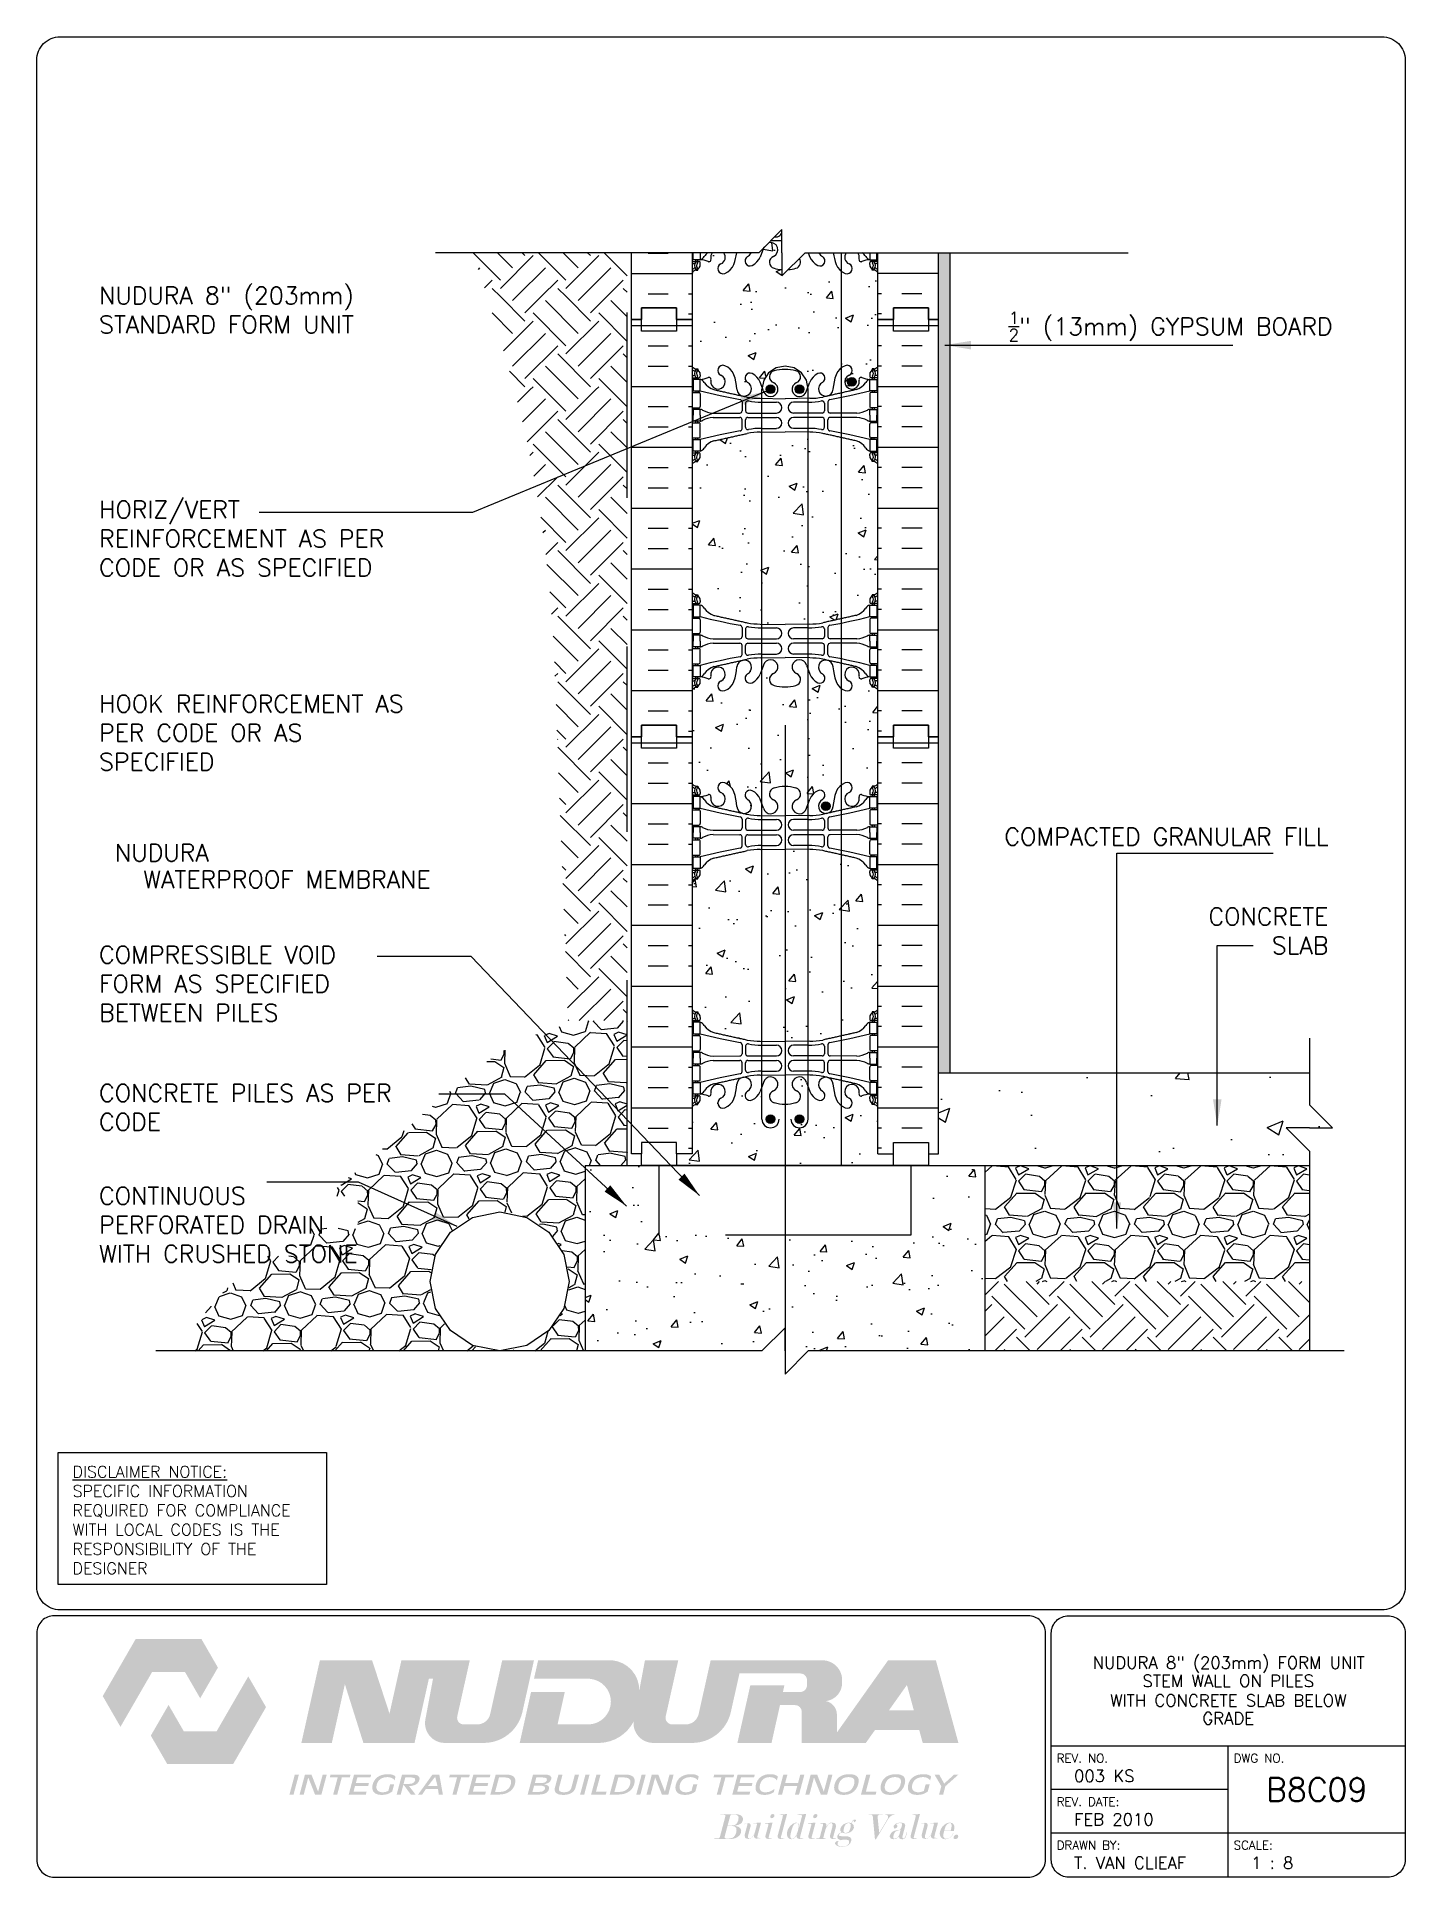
# Paper-space layout 'B8C09' of a CAD drawing. Header units: inches. Extents: x 0.42 to 7.8, y 0.49 to 10.41.
# The model-space entities are those that its viewports show. They can reach past a viewport. Long polylines and large blocks are cut down to what shows.
import ezdxf
from ezdxf.enums import TextEntityAlignment as Align

# ---------------------------------------------------------------- set-up
doc = ezdxf.new("R2010")
doc.units = ezdxf.units.IN
doc.header["$MEASUREMENT"] = 0
doc.linetypes.add('DASHED2', pattern=[0.375, 0.25, -0.125])
doc.linetypes.add('HIDDEN2', pattern=[0.1875, 0.125, -0.0625])
for name, color, linetype in [('HATCH', 12, 'Continuous'), ('line25', 2, 'Continuous'), ('LINE3', 3, 'Continuous'), ('LINE50', 5, 'Continuous'), ('LINE9', 9, 'Continuous'), ('LOGO', 7, 'Continuous'), ('TBK_LINE65', 3, 'Continuous'), ('TBK_TEXT', 4, 'Continuous'), ('TEXT', 4, 'Continuous'), ('Web_Edge', 9, 'Continuous')]:
    doc.layers.add(name, color=color, linetype=linetype)
doc.styles.add('DIM', font='romans.shx', dxfattribs={"width": 0.7})
doc.styles.add('ROMANS', font='romans.shx', dxfattribs={"height": 0.75})
doc.dimstyles.new('ext_12', dxfattribs={"dimscale": 12, "dimtxt": 0.09375, "dimasz": 0.09375, "dimexe": 0.09375, "dimexo": 0.0625, "dimgap": 0.0625, "dimtad": 1, "dimdec": 1, "dimzin": 3, "dimdsep": 46, "dimlunit": 4, "dimtxsty": 'DIM', "dimcen": 0.09, "dimdle": 0.09375, "dimclrt": 4, "dimadec": 0, "dimazin": 0, "dimtfac": 1, "dimtdec": 1, "dimtmove": 2, "dimatfit": 3, "dimfxl": 1, "dimfrac": 2, "dimtolj": 1, "dimtzin": 0, "dimarcsym": 0})
pattern_1 = [(51, (65.852, 1), (3.59123, -0.251123), [0.375, -4.125]), (356, (65.852, 1), (-0.75929, 3.74828), [0.3, -3.3]), (101.4514, (66.151, 0.979), (2.831944, 3.497155), [0.3187, -3.50571]), (47.1842, (65.8344, 2), (5.349836, -0.73434), [0.5625, -6.1875]), (97.6356, (66.28, 1.9387), (4.5876, 4.95141), [0.47805, -5.258565]), (352.1842, (65.8344, 2), (4.58759, 4.95141), [0.45, -4.95]), (22, (66.3387, 1.7586), (3.019214, -1.9607), [0.375, -4.125]), (327, (66.3387, 1.7586), (1.153113, 3.64643), [0.3, -3.3]), (72.4514, (66.5903, 1.5952), (4.17233, 1.685726), [0.3187, -3.50571]), (38.5, (65.8519, 1), (0.031741, 1.665277), [0, -3.26, 0, -3.35, 0, -3.3125]), (8.5, (65.8519, 1), (1.28073, 1.994714), [0, -1.91, 0, -3.185, 0, -1.2625]), (328.5, (64.737, 0.9805), (2.670674, -0.066175), [0, -1.25, 0, -3.9, 0, -5.175]), (318.5, (64.237, 0.9718), (2.906751, 0.551339), [0, -1.625, 0, -2.59, 0, -3.675])]

psp = doc.layouts.new('B8C09')

# ---------------------------------------------------------------- texts
at = {"layer": 'TBK_TEXT', "color": 7, "style": 'ROMANS'}
for s, p in [('REV. NO.', (5.9215, 1.107)), ('DWG NO.', (6.876, 1.107)), ('REV. DATE:', (5.9215, 0.8726)), ('DRAWN BY:', (5.9215, 0.6382)), ('SCALE:', (6.876, 0.6382))]:
    psp.add_text(s, height=0.04688, dxfattribs=at).set_placement(p)
at = {"layer": 'TEXT', "insert": (0.6134, 2.7065), "char_height": 0.0625, "width": 1.41371, "attachment_point": 1, "style": 'ROMANS'}
psp.add_mtext('{\\Fromans.shx|c1;\\LDISCLAIMER NOTICE:\\l\\PSPECIFIC INFORMATION REQUIRED FOR COMPLIANCE WITH LOCAL CODES IS THE RESPONSIBILITY OF THE DESIGNER}', dxfattribs=at)

msp = doc.modelspace()

# ---------------------------------------------------------------- texts
at = {"layer": 'TEXT', "style": 'ROMANS'}
for s, p in [('NUDURA ', (337.598, 69.677)), (' WATERPROOF MEMBRANE ', (347.175, 68.524))]:
    msp.add_text(s, height=0.75, dxfattribs=at).set_placement(p, align=Align.RIGHT)
at = {"layer": 'TEXT', "char_height": 0.75, "style": 'ROMANS'}
for s, insert, width, attachment_point in [('NUDURA 8" (203mm) STANDARD FORM UNIT', (332.348, 93.466), 14.45078, 4), ('\\A1;{\\H0.7x;\\S1/2;}" (13mm) GYPSUM BOARD', (385.581, 92.758), 14.45078, 6), ('HORIZ/VERT REINFORCEMENT AS PER CODE OR AS SPECIFIED', (332.348, 83.605), 14.45078, 4), ('HOOK REINFORCEMENT AS PER CODE OR AS SPECIFIED', (332.348, 75.229), 14.45078, 4), ('{\\H1x;COMPACTED GRANULAR FILL}', (385.399, 70.744), 14.45078, 6), ('CONCRETE \\PSLAB', (385.399, 66.676), 14.45078, 6), ('COMPRESSIBLE VOID FORM AS SPECIFIED BETWEEN PILES', (332.348, 64.399), 14.45078, 4), ('CONCRETE PILES AS PER CODE', (332.348, 59.061), 14.45078, 4), ('CONTINUOUS PERFORATED DRAIN WITH CRUSHED STONE', (332.348, 53.998), 12.50342, 4)]:
    msp.add_mtext(s, dxfattribs=dict(at, insert=insert, width=width, attachment_point=attachment_point))

# ---------------------------------------------------------------- blocks, each defined once
blk = doc.blocks.new('TITLEBLOCK-Tag')
at = {"style": 'ROMANS'}
for tag, height, p in [('TITLE_LINE_1', 0.065, (0.927, -0.1328)), ('TITLE_LINE_2', 0.065, (0.9294, -0.2258)), ('CENTRE-LINE-3', 0.065, (0.927, -0.3246)), ('TITLE_LINE_4', 0.065, (0.927, -0.4299)), ('TITLE_LINE_5', 0.065, (0.927, -0.526)), ('DWG', 0.125, (1.4043, -0.9102))]:
    blk.add_attdef(tag, text='', height=height, dxfattribs=at).set_placement(p, align=Align.MIDDLE_CENTER)
for tag, p in [('LATEST_REVISION', (0.0954, -0.8366)), ('REVISION_DATE', (0.0954, -1.071)), ('DRAWN_BY', (0.0954, -1.3053)), ('SCALE', (1.0499, -1.3053))]:
    blk.add_attdef(tag, text='', height=0.065, dxfattribs=at).set_placement(p, align=Align.MIDDLE_LEFT)

# ---------------------------------------------------------------- hatches: boundary and pattern name
at = {"layer": 'HATCH'}
h = msp.add_hatch(dxfattribs=at)
h.set_pattern_fill('AR-CONC', color=256, scale=0.5)
h.set_pattern_definition([(50, (0, 0), (3.5863, -0.31376), [0.375, -4.125]), (355, (0, 0), (-0.693757, 3.76096), [0.3, -3.3]), (100.4514, (0.299, -0.026), (2.892544, 3.4472), [0.3187, -3.50571]), (46.1842, (0, 1), (5.336207, -0.827596), [0.5625, -6.1875]), (96.6356, (0.4447, 0.931), (4.67331, 4.87059), [0.47805, -5.25857]), (351.1842, (0, 1), (4.67331, 4.87059), [0.45, -4.95]), (21, (0.5, 0.75), (2.984535, -2.013094), [0.375, -4.125]), (326, (0.5, 0.75), (1.216577, 3.62575), [0.3, -3.3]), (71.4514, (0.7487, 0.5822), (4.201112, 1.612656), [0.3187, -3.50571]), (37.5, (0, 0), (0.0607993, 1.6644693), [0, -3.26, 0, -3.35, 0, -3.3125]), (7.5, (0, 0), (1.315348, 1.9720586), [0, -1.91, 0, -3.185, 0, -1.2625]), (327.5, (-1.115, 0), (2.669112, -0.1127744), [0, -1.25, 0, -3.9, 0, -5.175]), (317.5, (-1.615, 0), (2.915931, 0.500525), [0, -1.625, 0, -2.59, 0, -3.675])])
h.paths.add_polyline_path([(364.386, 95.136, -0.142884), (364.156, 95.437, -0.054582), (364.034, 95.937), (363.415, 95.937, 0.189085), (363.57, 95.768, -0.940793), (363.366, 95.385, -0.173075), (363.02, 95.752), (362.952, 95.937), (362.813, 95.937), (362.567, 95.69, -0.536042), (362.423, 95.268, -0.048703), (362.087, 95.21), (361.813, 94.937), (361.813, 95.21, -0.049122), (361.475, 95.268, -0.734872), (361.451, 95.779, 0.923126), (361.246, 96.369), (361.023, 96.146), (360.877, 95.752, -0.173075), (360.531, 95.385, -0.940793), (360.328, 95.768, 0.189085), (360.483, 95.937), (359.864, 95.937, -0.054582), (359.741, 95.437, -0.21345), (359.349, 95.048, -1), (359.186, 95.456, 0.489775), (359.305, 95.937), (358.813, 95.937, 0.219854), (358.752, 95.681, -0.669601), (358.619, 95.561, 0.085348), (358.29, 95.636), (358.185, 95.636), (358.185, 95.566), (358.232, 95.566, -0.414214), (358.295, 95.504), (358.295, 95.436, -0.249069), (358.185, 95.229), (358.185, 95.188), (358.095, 95.188, 0.088416), (357.949, 95.09), (357.949, 93.056), (357.949, 91.021, 0.088416), (358.095, 90.924), (358.185, 90.924), (358.185, 90.882, -0.249069), (358.295, 90.675), (358.295, 90.608, -0.414214), (358.232, 90.545), (358.185, 90.545), (358.185, 90.475), (358.29, 90.475, 0.085348), (358.619, 90.551, -0.669601), (358.752, 90.431, 2.087231), (359.186, 90.655, -1), (359.349, 91.064, -0.21345), (359.741, 90.675, -0.069923), (359.878, 90.031, 1.702394), (360.328, 90.343, -0.940793), (360.531, 90.727, -0.173075), (360.877, 90.36), (360.955, 90.149, -0.384362), (361.95, 91.046, -0.382916), (362.944, 90.154), (363.02, 90.36, -0.173075), (363.366, 90.727, -0.940793), (363.57, 90.343, 1.702394), (364.019, 90.031, -0.069923), (364.156, 90.675, -0.142884), (364.386, 90.976)])
h.paths.add_polyline_path([(365.949, 95.09, 0.088416), (365.803, 95.188), (365.713, 95.188), (365.713, 95.229, -0.249069), (365.603, 95.436), (365.603, 95.504, -0.414214), (365.665, 95.566), (365.713, 95.566), (365.713, 95.636), (365.608, 95.636, 0.085348), (365.278, 95.561, -0.669601), (365.146, 95.681, 0.219854), (365.085, 95.937), (364.592, 95.937, 0.489775), (364.712, 95.456, -1), (364.548, 95.048, -0.068477), (364.386, 95.136), (364.386, 90.976, -0.068477), (364.548, 91.064, -1), (364.712, 90.655, 2.087231), (365.146, 90.431, -0.669601), (365.278, 90.551, 0.085348), (365.608, 90.475), (365.713, 90.475), (365.713, 90.545), (365.665, 90.545, -0.414214), (365.603, 90.608), (365.603, 90.675, -0.249069), (365.713, 90.882), (365.713, 90.924), (365.803, 90.924, 0.088416), (365.949, 91.021), (365.949, 93.056)])
h.paths.add_polyline_path([(365.026, 90.369, -1), (364.651, 90.369, -1)], flags=16)
edge = h.paths.add_edge_path()
edge.add_arc((360.877, 85.21), 2.984, 88.59844, 100.74538)
edge.add_spline(control_points=[(360.321, 88.141), (358.883, 87.821)], knot_values=[0, 0, 1, 1], degree=1, periodic=0)
edge.add_arc((359.09, 87.107), 0.743, 106.18929, 145.77198)
edge.add_arc((358.167, 87.718), 0.364, 289.66126, 327.95758, ccw=False)
edge.add_line((358.29, 87.375), (358.232, 87.305))
edge.add_arc((358.232, 87.243), 0.0625, 0, 90, ccw=False)
edge.add_line((358.295, 87.243), (358.295, 87.175))
edge.add_arc((358.045, 87.175), 0.25, 304.0558, 360, ccw=False)
edge.add_line((358.185, 86.968), (358.185, 86.926))
edge.add_line((358.185, 86.926), (358.095, 86.926))
edge.add_arc((358.295, 86.468), 0.5, 113.57818, 133.78911)
edge.add_line((357.949, 86.829), (357.949, 84.731))
edge.add_line((357.949, 84.731), (360.95, 84.731))
edge.add_line((360.95, 84.731), (360.95, 88.193))
edge = h.paths.add_edge_path()
edge.add_line((360.95, 84.731), (357.949, 84.731))
edge.add_line((357.949, 84.731), (357.949, 81.283))
edge.add_arc((358.295, 81.644), 0.5, 226.21089, 246.42182)
edge.add_line((358.095, 81.185), (358.185, 81.185))
edge.add_line((358.185, 81.185), (358.185, 81.144))
edge.add_arc((358.045, 80.936), 0.25, 0, 55.9442, ccw=False)
edge.add_line((358.295, 80.936), (358.295, 80.869))
edge.add_arc((358.232, 80.869), 0.0625, -90, 0, ccw=False)
edge.add_line((358.232, 80.806), (358.29, 80.736))
edge.add_arc((358.167, 80.394), 0.364, 32.04242, 70.33874, ccw=False)
edge.add_arc((359.09, 81.005), 0.743, 214.22802, 253.81071)
edge.add_spline(control_points=[(358.883, 80.291), (360.321, 79.971)], knot_values=[0, 0, 1, 1], degree=1, periodic=0)
edge.add_arc((360.877, 82.902), 2.984, 259.25462, 271.40156)
edge.add_line((360.95, 79.919), (360.95, 84.731))
h.paths.add_polyline_path([(362.95, 84.731), (360.95, 84.731), (360.95, 79.917), (361.949, 79.903), (362.95, 79.917)])
h.paths.add_polyline_path([(362.95, 88.194), (361.949, 88.209), (360.95, 88.194), (360.95, 84.731), (362.95, 84.731)])
edge = h.paths.add_edge_path()
edge.add_spline(control_points=[(364.386, 87.961), (363.577, 88.141)], knot_values=[0.436867, 0.436867, 1, 1], degree=1, periodic=0)
edge.add_arc((363.02, 85.21), 2.984, 79.25462, 91.35585)
edge.add_line((362.95, 88.193), (362.95, 84.731))
edge.add_line((362.95, 84.731), (363.306, 84.731))
edge.add_line((363.306, 84.731), (364.386, 84.731))
edge.add_line((364.386, 84.731), (364.386, 87.961))
edge = h.paths.add_edge_path()
edge.add_line((364.386, 84.731), (363.306, 84.731))
edge.add_line((363.306, 84.731), (362.95, 84.731))
edge.add_line((362.95, 84.731), (362.95, 79.919))
edge.add_arc((363.02, 82.902), 2.984, 268.64415, 280.74538)
edge.add_spline(control_points=[(363.577, 79.971), (364.386, 80.151)], knot_values=[0.436867, 0.436867, 1, 1], degree=1, periodic=0)
edge.add_line((364.386, 80.151), (364.386, 84.731))
edge = h.paths.add_edge_path()
edge.add_arc((365.603, 86.468), 0.5, 46.21089, 66.42182)
edge.add_line((365.803, 86.926), (365.713, 86.926))
edge.add_line((365.713, 86.926), (365.713, 86.968))
edge.add_arc((365.853, 87.175), 0.25, 180, 235.9442, ccw=False)
edge.add_line((365.603, 87.175), (365.603, 87.243))
edge.add_arc((365.665, 87.243), 0.0625, 90, 180, ccw=False)
edge.add_line((365.665, 87.305), (365.608, 87.375))
edge.add_arc((365.73, 87.718), 0.364, 212.04242, 250.33874, ccw=False)
edge.add_arc((364.807, 87.107), 0.743, 34.22802, 73.81071)
edge.add_spline(control_points=[(365.014, 87.821), (364.386, 87.961)], knot_values=[0, 0, 0.436867, 0.436867], degree=1, periodic=0)
edge.add_line((364.386, 87.961), (364.386, 80.151))
edge.add_spline(control_points=[(364.386, 80.151), (365.014, 80.291)], knot_values=[0, 0, 0.436867, 0.436867], degree=1, periodic=0)
edge.add_arc((364.807, 81.005), 0.743, 286.18929, 325.77198)
edge.add_arc((365.73, 80.394), 0.364, 109.66126, 147.95758, ccw=False)
edge.add_line((365.608, 80.736), (365.665, 80.806))
edge.add_arc((365.665, 80.869), 0.0625, 180, 270, ccw=False)
edge.add_line((365.603, 80.869), (365.603, 80.936))
edge.add_arc((365.853, 80.936), 0.25, 124.0558, 180, ccw=False)
edge.add_line((365.713, 81.144), (365.713, 81.185))
edge.add_line((365.713, 81.185), (365.803, 81.185))
edge.add_arc((365.603, 81.644), 0.5, 293.57818, 313.78911)
edge.add_line((365.949, 81.283), (365.949, 86.829))
edge = h.paths.add_edge_path()
edge.add_arc((360.877, 67.21), 2.984, 88.59844, 100.74538)
edge.add_spline(control_points=[(360.321, 70.141), (358.883, 69.821)], knot_values=[0, 0, 1, 1], degree=1, periodic=0)
edge.add_arc((359.09, 69.107), 0.743, 106.18929, 145.77198)
edge.add_arc((358.167, 69.718), 0.364, 289.66126, 327.95758, ccw=False)
edge.add_line((358.29, 69.375), (358.232, 69.305))
edge.add_arc((358.232, 69.243), 0.0625, 0, 90, ccw=False)
edge.add_line((358.295, 69.243), (358.295, 69.175))
edge.add_arc((358.045, 69.175), 0.25, 304.0558, 360, ccw=False)
edge.add_line((358.185, 68.968), (358.185, 68.926))
edge.add_line((358.185, 68.926), (358.095, 68.926))
edge.add_arc((358.295, 68.468), 0.5, 113.57818, 133.78911)
edge.add_line((357.949, 68.829), (357.949, 63.283))
edge.add_arc((358.295, 63.644), 0.5, 226.21089, 246.42182)
edge.add_line((358.095, 63.185), (358.185, 63.185))
edge.add_line((358.185, 63.185), (358.185, 63.144))
edge.add_arc((358.045, 62.936), 0.25, 0, 55.9442, ccw=False)
edge.add_line((358.295, 62.936), (358.295, 62.869))
edge.add_arc((358.232, 62.869), 0.0625, -90, 0, ccw=False)
edge.add_line((358.232, 62.806), (358.29, 62.736))
edge.add_arc((358.167, 62.394), 0.364, 32.04242, 70.33874, ccw=False)
edge.add_arc((359.09, 63.005), 0.743, 214.22802, 253.81071)
edge.add_spline(control_points=[(358.883, 62.291), (360.321, 61.971)], knot_values=[0, 0, 1, 1], degree=1, periodic=0)
edge.add_arc((360.877, 64.902), 2.984, 259.25462, 271.40156)
edge.add_line((360.95, 61.919), (360.95, 70.193))
h.paths.add_polyline_path([(361.949, 70.209), (360.95, 70.194), (360.95, 61.917), (361.949, 61.903)])
h.paths.add_polyline_path([(362.95, 70.194), (361.949, 70.209), (361.949, 61.903), (362.95, 61.917)])
edge = h.paths.add_edge_path()
edge.add_spline(control_points=[(364.386, 69.961), (363.577, 70.141)], knot_values=[0.436867, 0.436867, 1, 1], degree=1, periodic=0)
edge.add_arc((363.02, 67.21), 2.984, 79.25462, 91.35585)
edge.add_line((362.95, 70.193), (362.95, 61.919))
edge.add_arc((363.02, 64.902), 2.984, 268.64415, 280.74538)
edge.add_spline(control_points=[(363.577, 61.971), (364.386, 62.151)], knot_values=[0.436867, 0.436867, 1, 1], degree=1, periodic=0)
edge.add_line((364.386, 62.151), (364.386, 69.961))
edge = h.paths.add_edge_path()
edge.add_arc((365.603, 68.468), 0.5, 46.21089, 66.42182)
edge.add_line((365.803, 68.926), (365.713, 68.926))
edge.add_line((365.713, 68.926), (365.713, 68.968))
edge.add_arc((365.853, 69.175), 0.25, 180, 235.9442, ccw=False)
edge.add_line((365.603, 69.175), (365.603, 69.243))
edge.add_arc((365.665, 69.243), 0.0625, 90, 180, ccw=False)
edge.add_line((365.665, 69.305), (365.608, 69.375))
edge.add_arc((365.73, 69.718), 0.364, 212.04242, 250.33874, ccw=False)
edge.add_arc((364.807, 69.107), 0.743, 34.22802, 73.81071)
edge.add_spline(control_points=[(365.014, 69.821), (364.386, 69.961)], knot_values=[0, 0, 0.436867, 0.436867], degree=1, periodic=0)
edge.add_line((364.386, 69.961), (364.386, 62.151))
edge.add_spline(control_points=[(364.386, 62.151), (365.014, 62.291)], knot_values=[0, 0, 0.436867, 0.436867], degree=1, periodic=0)
edge.add_arc((364.807, 63.005), 0.743, 286.18929, 325.77198)
edge.add_arc((365.73, 62.394), 0.364, 109.66126, 147.95758, ccw=False)
edge.add_line((365.608, 62.736), (365.665, 62.806))
edge.add_arc((365.665, 62.869), 0.0625, 180, 270, ccw=False)
edge.add_line((365.603, 62.869), (365.603, 62.936))
edge.add_arc((365.853, 62.936), 0.25, 124.0558, 180, ccw=False)
edge.add_line((365.713, 63.144), (365.713, 63.185))
edge.add_line((365.713, 63.185), (365.803, 63.185))
edge.add_arc((365.603, 63.644), 0.5, 293.57818, 313.78911)
edge.add_line((365.949, 63.283), (365.949, 68.829))
h = msp.add_hatch(dxfattribs=at)
h.set_pattern_fill('EARTH', color=256, scale=8, angle=45, style=0)
edge = h.paths.add_edge_path()
edge.add_spline(control_points=[(348.49, 95.937), (348.692, 95.306), (348.894, 94.675), (349.092, 94.043)], knot_values=[0, 0, 0, 0, 1.981724, 1.981724, 1.981724, 1.981724], degree=3, periodic=0)
edge.add_line((349.092, 94.043), (354.958, 94.043))
edge.add_line((354.958, 94.043), (355.136, 94.043))
edge.add_line((355.136, 94.043), (355.136, 95.937))
edge.add_line((355.136, 95.937), (348.49, 95.937))
h = msp.add_hatch(dxfattribs=at)
h.set_pattern_fill('AR-SAND', color=256, scale=0.25, angle=45, style=0)
h.set_pattern_definition([(82.5, (136.926, -4.07827), (-0.3517533, 0.3294818), [0, -0.38, 0, -0.425, 0, -0.40625]), (52.5, (136.926, -4.0783), (-0.1860344, 0.811745), [0, -0.205, 0, -0.3425, 0, -0.13125]), (12.5, (136.70857, -4.2957), (0.5495073, 0.5515081), [0, -0.125, 0, -0.45, 0, -0.5875]), (2.5, (136.7086, -4.2957), (0.3762605, 0.6865657), [0, -0.0625, 0, -0.295, 0, -0.3375])])
h.paths.add_polyline_path([(369.074, 95.937), (368.574, 95.937), (368.574, 93.056), (368.574, 75.056), (368.574, 60.556), (369.074, 60.556)])
h = msp.add_hatch(dxfattribs=at)
h.set_pattern_fill('EARTH', color=256, scale=8, angle=45, style=0)
edge = h.paths.add_edge_path()
edge.add_spline(control_points=[(349.092, 94.043), (349.512, 92.708), (349.917, 91.369), (350.274, 90.022)], knot_values=[1.981724, 1.981724, 1.981724, 1.981724, 6.171083, 6.171083, 6.171083, 6.171083], degree=3, periodic=0)
edge.add_line((350.274, 90.022), (355.136, 90.022))
edge.add_line((355.136, 90.022), (355.136, 94.043))
edge.add_line((355.136, 94.043), (354.958, 94.043))
edge.add_line((354.958, 94.043), (349.092, 94.043))
h = msp.add_hatch(dxfattribs=at)
h.set_pattern_fill('INSUL', color=256, scale=7, style=0)
h.set_pattern_definition([(0, (-2568.213, -321.9536), (0, 2.625), []), (0, (-2568.213, -321.0786), (0, 2.625), [0.875, -0.875]), (0, (-2568.213, -320.2036), (0, 2.625), [0.875, -0.875])])
h.paths.add_polyline_path([(355.324, 75.056), (355.761, 75.056), (355.761, 75.556), (357.261, 75.556), (357.261, 75.056), (357.949, 75.056), (357.949, 93.056), (357.261, 93.056), (357.261, 93.556), (355.761, 93.556), (355.761, 93.056), (355.324, 93.056)])
h = msp.add_hatch(dxfattribs=at)
h.set_pattern_fill('INSUL', color=256, scale=7, style=0)
h.set_pattern_definition([(180, (3292.1102, -321.9536), (0, 2.625), []), (180, (3292.1102, -321.0786), (0, 2.625), [0.875, -0.875]), (180, (3292.1102, -320.2036), (0, 2.625), [0.875, -0.875])])
h.paths.add_polyline_path([(368.574, 75.056), (368.136, 75.056), (368.136, 75.556), (366.636, 75.556), (366.636, 75.056), (365.949, 75.056), (365.949, 93.056), (366.636, 93.056), (366.636, 93.556), (368.136, 93.556), (368.136, 93.056), (368.574, 93.056)])
h = msp.add_hatch(dxfattribs=at)
h.set_pattern_fill('EARTH', color=256, scale=8, angle=45, style=0)
edge = h.paths.add_edge_path()
edge.add_spline(control_points=[(350.274, 90.022), (350.444, 89.382), (351.33, 85.807), (351.78, 82.148), (351.965, 79.12)], knot_values=[6.171083, 6.171083, 6.171083, 6.171083, 8.160976, 17.250535, 17.250535, 17.250535, 17.250535], degree=3, periodic=0)
edge.add_line((351.965, 79.12), (352.588, 62.806))
edge.add_line((352.588, 62.806), (355.136, 62.806))
edge.add_line((355.136, 62.806), (355.136, 90.022))
edge.add_line((355.136, 90.022), (350.274, 90.022))
h = msp.add_hatch(dxfattribs=at)
h.set_pattern_fill('AR-CONC', color=256, scale=0.5, angle=1, style=0)
h.set_pattern_definition(pattern_1)
h.paths.add_polyline_path([(360.95, 77.949), (360.877, 77.752, -0.173075), (360.531, 77.385, -0.940793), (360.328, 77.768, 1.753171), (359.877, 78.065, -0.068226), (359.741, 77.437, -0.21345), (359.349, 77.048, -1), (359.186, 77.456, 2.087231), (358.752, 77.681, -0.669601), (358.619, 77.561, 0.085348), (358.29, 77.636), (358.185, 77.636), (358.185, 77.566), (358.232, 77.566, -0.414214), (358.295, 77.504), (358.295, 77.436, -0.249069), (358.185, 77.229), (358.185, 77.188), (358.095, 77.188, 0.088416), (357.949, 77.09), (357.949, 75.056), (357.949, 73.021, 0.088416), (358.095, 72.924), (358.185, 72.924), (358.185, 72.882, -0.249069), (358.295, 72.675), (358.295, 72.608, -0.414214), (358.232, 72.545), (358.185, 72.545), (358.185, 72.475), (358.29, 72.475, 0.085348), (358.619, 72.551, -0.669601), (358.752, 72.431, 2.087231), (359.186, 72.655, -1), (359.349, 73.064, -0.21345), (359.741, 72.675, -0.068226), (359.877, 72.047, 1.753171), (360.328, 72.343, -0.940793), (360.531, 72.727, -0.173075), (360.877, 72.36), (360.95, 72.163)])
h = msp.add_hatch(dxfattribs=at)
h.set_pattern_fill('AR-CONC', color=256, scale=0.5, angle=1, style=0)
h.set_pattern_definition(pattern_1)
h.paths.add_polyline_path([(362.095, 77.211, -0.020939), (361.949, 77.206, -0.068475), (361.475, 77.268, -0.734872), (361.451, 77.779, 1.612474), (361.02, 78.139), (360.95, 77.949), (360.95, 72.163), (361.02, 71.973, 1.612474), (361.451, 72.333, -0.734872), (361.475, 72.844, -0.068475), (361.949, 72.906, -0.020939), (362.095, 72.901)])
h = msp.add_hatch(dxfattribs=at)
h.set_pattern_fill('AR-CONC', color=256, scale=0.5, angle=1, style=0)
h.set_pattern_definition(pattern_1)
h.paths.add_polyline_path([(362.95, 77.942), (362.877, 78.139, 1.612474), (362.446, 77.779, -0.734872), (362.423, 77.268, -0.047469), (362.095, 77.211), (362.095, 72.901, -0.047469), (362.423, 72.844, -0.734872), (362.446, 72.333, 1.612474), (362.877, 71.973), (362.95, 72.17)])
h = msp.add_hatch(dxfattribs=at)
h.set_pattern_fill('AR-CONC', color=256, scale=0.5, angle=1, style=0)
h.set_pattern_definition(pattern_1)
h.paths.add_polyline_path([(365.949, 77.09, 0.088416), (365.803, 77.188), (365.713, 77.188), (365.713, 77.229, -0.249069), (365.603, 77.436), (365.603, 77.504, -0.414214), (365.665, 77.566), (365.713, 77.566), (365.713, 77.636), (365.608, 77.636, 0.087457), (365.271, 77.558, -0.638777), (365.146, 77.681, 2.087231), (364.712, 77.456, -1), (364.548, 77.048, -0.21345), (364.156, 77.437, -0.068226), (364.02, 78.065, 1.753171), (363.57, 77.768, -0.940793), (363.366, 77.385, -0.173075), (363.02, 77.752), (362.95, 77.942), (362.95, 72.17), (363.02, 72.36, -0.173075), (363.366, 72.727, -0.940793), (363.57, 72.343, 1.753171), (364.02, 72.047, -0.068226), (364.156, 72.675, -0.21345), (364.548, 73.064, -1), (364.712, 72.655, 2.087231), (365.146, 72.431, -0.638777), (365.271, 72.554, 0.087457), (365.608, 72.475), (365.713, 72.475), (365.713, 72.545), (365.665, 72.545, -0.414214), (365.603, 72.608), (365.603, 72.675, -0.249069), (365.713, 72.882), (365.713, 72.924), (365.803, 72.924, 0.088416), (365.949, 73.021), (365.949, 75.056)])
h = msp.add_hatch(dxfattribs=at)
h.set_pattern_fill('INSUL', color=256, scale=7, style=0)
h.set_pattern_definition([(0, (-2568.213, -339.9536), (0, 2.625), []), (0, (-2568.213, -339.0786), (0, 2.625), [0.875, -0.875]), (0, (-2568.213, -338.2036), (0, 2.625), [0.875, -0.875])])
h.paths.add_polyline_path([(355.324, 57.056), (355.761, 57.056), (355.761, 57.556), (357.261, 57.556), (357.261, 57.056), (357.949, 57.056), (357.949, 75.056), (357.261, 75.056), (357.261, 75.556), (355.761, 75.556), (355.761, 75.056), (355.324, 75.056)])
h = msp.add_hatch(dxfattribs=at)
h.set_pattern_fill('INSUL', color=256, scale=7, style=0)
h.set_pattern_definition([(180, (3292.1102, -339.9536), (0, 2.625), []), (180, (3292.1102, -339.0786), (0, 2.625), [0.875, -0.875]), (180, (3292.1102, -338.2036), (0, 2.625), [0.875, -0.875])])
h.paths.add_polyline_path([(368.574, 57.056), (368.136, 57.056), (368.136, 57.556), (366.636, 57.556), (366.636, 57.056), (365.949, 57.056), (365.949, 75.056), (366.636, 75.056), (366.636, 75.556), (368.136, 75.556), (368.136, 75.056), (368.574, 75.056)])
h = msp.add_hatch(dxfattribs=at)
h.set_pattern_fill('GRAVEL', color=256, scale=3, angle=1, style=0)
h.set_pattern_definition([(229.01279, (137.03332, -1.04103), (-23.5251297, -27.41474552), [0.403608, -39.957264]), (185.96974, (136.7686, -1.3457), (35.94215981, 3.62782972), [0.692604, -68.567774]), (133.51045, (136.07975, -1.41773), (30.57136027, -32.47140175), [0.488364, -48.348098]), (268.27369, (134.92302, -2.18804), (1.9523987, 60.04321893), [0.630714, -62.440674]), (293.833654, (134.90402, -2.81846), (-15.62600206, 35.73273093), [0.618465, -61.22812]), (358.27369, (135.15393, -3.38419), (-60.04321893, 1.9523987), [0.630714, -62.440674]), (38.69424, (135.78436, -3.40319), (-38.47048792, -30.676074706), [0.834087, -82.574546]), (73.25533, (136.43536, -2.88175), (19.844942773, 66.356448416), [0.787464, -77.958964]), (122.429566, (136.66223, -2.12767), (-24.676988535, 38.57520236), [0.63285, -62.65222]), (176.23636, (136.32286, -1.59352), (33.04733116, -2.42361367), [0.722496, -35.402288]), (223.39744, (135.60192, -1.54609), (-35.418587613, -33.62326057), [0.934344, -92.500125]), (139.81407, (137.8931, -2.1662), (-21.3109449, 17.63075798), [0.318903, -31.571534]), (172.469234, (137.64946, -1.96042), (39.09877455, -5.31844232), [0.60671, -60.064534]), (226, (137.048, -1.881), (0.052357, -2.999543), [0.424263, -3.818378]), (204.1986, (136.83173, -1.52462), (14.893001, 6.2608723), [0.228474, -22.618845]), (292.8014, (136.62334, -1.6183), (-3.1566147, 8.946272), [0.32311, -15.832385]), (31.96376, (136.74855, -1.91614), (8.8939148, 6.1561578), [0.524787, -16.96807]), (162.56505, (137.1938, -1.6383), (6.0514434, -2.8948286), [0.379473, -9.10736]), (17.38954, (134.8836, -1.64864), (29.8383592, 9.52220145), [0.5316, -52.628535]), (71.34618, (135.3909, -1.48976), (-11.42224293, -33.20440282), [0.445983, -44.152223]), (294.1986, (137.1833, -1.0384), (-6.2608723, 14.893001), [0.456945, -22.390374]), (344.61046, (137.3706, -1.45521), (-30.15250251, 8.47505706), [0.5316, -52.628535]), (340.44395, (134.91606, -3.50836), (-15.10242987, 5.7373001), [0.51264, -25.11937]), (295.77514, (135.39913, -3.67995), (-15.57364484, 32.73318784), [0.429534, -42.52393]), (67.8014, (137.26565, -4.03743), (5.7373001, 15.1024299), [0.456945, -22.390374]), (18.354025, (137.4383, -3.61436), (-38.78463123, -12.67881619), [0.502893, -49.78627]), (70.44395, (135.79588, -4.0631), (-5.7373001, -15.10242987), [0.25632, -25.37569]), (102.30993, (137.0857, -4.0406), (-3.208972, 11.9458151), [0.15297, -15.14409]), (166.96376, (137.0531, -3.8911), (9.0509865, -2.8424714), [0.618465, -11.750852]), (187.009006, (136.45054, -3.75162), (29.94307364, 3.52311528), [0.57315, -56.74177]), (304.69007, (136.7533, -2.1861), (-3.1042575, 5.946729), [0.432666, -10.383988]), (354.157227, (136.99951, -2.54185), (51.09694689, -5.10901344), [0.755382, -74.782688]), (61.9454, (137.75097, -2.61875), (-11.6316718, -21.20623048), [0.308868, -30.578022]), (91, (137.8962, -2.3462), (-3.0519, 2.947186), [0.18, -2.82]), (121.25644, (136.38898, -3.66268), (12.36467288, -20.78737272), [0.416772, -41.26056]), (49.01279, (136.17273, -3.3064), (23.5251297, 27.41474552), [0.807216, -39.553656]), (1, (136.7022, -2.697), (2.947186, 3.0519), [0.78, -2.22]), (326.30485, (137.48206, -2.68345), (30.36193139, -20.4732294), [0.474342, -46.959823]), (255.0546, (137.8767, -2.9466), (-2.7901142, -12.05052956), [0.436806, -21.403524]), (208.645975, (137.76406, -3.36863), (-56.46774643, -30.99021802), [0.711195, -70.408423]), (176.42608, (137.13991, -3.70958), (-39.04641733, 2.318899234), [0.752397, -74.48722])])
edge = h.paths.add_edge_path()
edge.add_arc((349.636, 51.556), 3, -90, 0, ccw=False)
edge.add_line((349.636, 48.556), (353.324, 48.556))
edge.add_line((353.324, 48.556), (353.324, 56.556))
edge.add_line((353.324, 56.556), (355.136, 56.556))
edge.add_line((355.136, 56.556), (355.136, 62.806))
edge.add_line((355.136, 62.806), (353.136, 62.806))
edge.add_arc((355.743, 51.27), 11.827, 102.73496, 129.64711)
edge.add_line((348.197, 60.376), (342.196, 55.237))
edge.add_line((342.196, 55.237), (343.515, 55.237))
edge.add_line((343.515, 55.237), (343.515, 53.833))
edge.add_line((343.515, 53.833), (341.223, 53.833))
edge.add_line((341.223, 53.833), (341.223, 52.64))
edge.add_line((341.223, 52.64), (339.43, 52.64))
edge.add_arc((348.427, 40.97), 14.735, 127.62901, 149.01681)
edge.add_line((335.794, 48.556), (349.636, 48.556))
edge.add_arc((349.636, 51.556), 3, 180, 270, ccw=False)
edge.add_arc((349.636, 51.556), 3, 0, 180, ccw=False)
h = msp.add_hatch(dxfattribs=at)
h.set_pattern_fill('AR-CONC', color=256, scale=0.5, angle=1, style=0)
h.set_pattern_definition(pattern_1)
h.paths.add_polyline_path([(360.877, 59.752, -0.173075), (360.531, 59.385, -0.940793), (360.328, 59.768, 1.702394), (359.878, 60.081, -0.069923), (359.741, 59.437, -0.21345), (359.349, 59.048, -1), (359.186, 59.456, 2.087231), (358.752, 59.681, -0.669601), (358.619, 59.561, 0.085348), (358.29, 59.636), (358.185, 59.636), (358.185, 59.566), (358.232, 59.566, -0.414214), (358.295, 59.504), (358.295, 59.436, -0.249069), (358.185, 59.229), (358.185, 59.188), (358.095, 59.188, 0.088416), (357.949, 59.09), (357.949, 57.056), (357.261, 57.056), (357.261, 56.556), (362.095, 56.556), (362.095, 59.211, -0.020939), (361.949, 59.206, -0.068475), (361.475, 59.268, -0.734872), (361.451, 59.779, 1.612474), (361.02, 60.139)])
h.paths.add_polyline_path([(361.137, 58.554, -1), (361.512, 58.554, -1)], flags=16)
h = msp.add_hatch(dxfattribs=at)
h.set_pattern_fill('AR-CONC', color=256, scale=0.5, angle=1, style=0)
h.set_pattern_definition(pattern_1)
h.paths.add_polyline_path([(365.949, 59.09, 0.088416), (365.803, 59.188), (365.713, 59.188), (365.713, 59.229, -0.249069), (365.603, 59.436), (365.603, 59.504, -0.414214), (365.665, 59.566), (365.713, 59.566), (365.713, 59.636), (365.608, 59.636, 0.085348), (365.278, 59.561, -0.669601), (365.146, 59.681, 2.087231), (364.712, 59.456, -1), (364.548, 59.048, -0.21345), (364.156, 59.437, -0.069923), (364.019, 60.081, 1.702394), (363.57, 59.768, -0.940793), (363.366, 59.385, -0.173075), (363.02, 59.752), (362.877, 60.139, 1.612474), (362.446, 59.779, -0.734872), (362.423, 59.268, -0.047469), (362.095, 59.211), (362.095, 56.556), (366.636, 56.556), (366.636, 57.056), (365.949, 57.056)])
h.paths.add_polyline_path([(362.387, 58.554, -1), (362.762, 58.554, -1)], flags=16)
h = msp.add_hatch(dxfattribs=at)
h.set_pattern_fill('AR-CONC', color=256, angle=1, style=0)
h.set_pattern_definition([(51, (136.926, -4.078), (7.18246, -0.50225), [0.75, -8.25]), (356, (136.926, -4.078), (-1.51858, 7.49656), [0.6, -6.6]), (101.4514, (137.5245, -4.12), (5.66389, 6.9943), [0.6374, -7.01142]), (47.1842, (136.891, -2.079), (10.69967, -1.46868), [1.125, -12.375]), (97.6356, (137.783, -2.201), (9.1752, 9.9028), [0.9561, -10.51713]), (352.184, (136.891, -2.079), (9.1752, 9.9028), [0.9, -9.9]), (22, (137.8997, -2.561), (6.03843, -3.9214), [0.75, -8.25]), (327, (137.9, -2.561), (2.30623, 7.29286), [0.6, -6.6]), (72.4514, (138.403, -2.888), (8.34466, 3.37145), [0.6374, -7.01142]), (38.5, (136.926, -4.0783), (0.063482, 3.330554), [0, -6.52, 0, -6.7, 0, -6.625]), (8.5, (136.926, -4.0783), (2.56146, 3.98943), [0, -3.82, 0, -6.37, 0, -2.525]), (328.5, (134.6963, -4.1172), (5.341348, -0.13235), [0, -2.5, 0, -7.8, 0, -10.35]), (318.5, (133.6965, -4.1346), (5.8135, 1.10268), [0, -3.25, 0, -5.18, 0, -7.35])])
h.paths.add_polyline_path([(368.574, 60.556), (368.574, 57.056), (368.136, 57.056), (368.136, 56.556), (370.574, 56.556), (384.581, 56.556), (384.581, 57.181), (383.581, 58.181), (384.581, 58.181), (385.581, 58.181), (384.581, 59.181), (384.581, 60.556)])
h = msp.add_hatch(dxfattribs=at)
h.set_pattern_fill('AR-CONC', color=256, scale=0.5, angle=1, style=0)
h.set_pattern_definition([(51, (-4.8576, 1), (3.59123, -0.251123), [0.375, -4.125]), (356, (-4.8576, 1), (-0.75929, 3.74828), [0.3, -3.3]), (101.4514, (-4.5583, 0.979), (2.831944, 3.497155), [0.3187, -3.50571]), (47.1842, (-4.875, 2), (5.349836, -0.73434), [0.5625, -6.1875]), (97.6356, (-4.429, 1.9387), (4.5876, 4.95141), [0.47805, -5.258565]), (352.1842, (-4.875, 2), (4.587594, 4.95141), [0.45, -4.95]), (22, (-4.3708, 1.7586), (3.019214, -1.9607), [0.375, -4.125]), (327, (-4.3708, 1.7586), (1.153113, 3.64643), [0.3, -3.3]), (72.4514, (-4.119, 1.5952), (4.17233, 1.685726), [0.3187, -3.50571]), (38.5, (-4.8576, 1), (0.031741, 1.665277), [0, -3.26, 0, -3.35, 0, -3.3125]), (8.5, (-4.8576, 1), (1.28073, 1.994714), [0, -1.91, 0, -3.185, 0, -1.2625]), (328.5, (-5.9724, 0.9805), (2.670674, -0.0661748), [0, -1.25, 0, -3.9, 0, -5.175]), (318.5, (-6.4723, 0.9718), (2.906751, 0.551339), [0, -1.625, 0, -2.59, 0, -3.675])])
h.paths.add_polyline_path([(367.386, 53.556), (356.511, 53.556), (356.511, 56.556), (353.324, 56.556), (353.324, 48.556), (360.949, 48.556), (361.949, 49.556), (361.949, 47.556), (362.949, 48.556), (370.574, 48.556), (370.574, 56.556), (367.386, 56.556)])
h = msp.add_hatch(dxfattribs=at)
h.set_pattern_fill('GRAVEL', color=256, scale=3, style=0)
h.set_pattern_definition([(228.0128, (-2.6976, 6), (-23.9999947, -27.00000402), [0.403608, -39.957264]), (184.9697, (-2.96759, 5.7), (36.000003155, 2.99997392), [0.692604, -68.567775]), (132.5104, (-3.6576, 5.64), (29.999972155, -33.00002602), [0.488364, -48.348096]), (267.2737, (-4.82759, 4.89), (2.999988053, 60.000000885), [0.630714, -62.440674]), (292.8337, (-4.85759, 4.26), (-15.000029716, 35.999989235), [0.618465, -61.228119]), (357.2737, (-4.61759, 3.69), (-60.000000885, 2.999988053), [0.630714, -62.440674]), (37.6942, (-3.98759, 3.66), (-39.000022037, -29.999971215), [0.834087, -82.574547]), (72.2553, (-3.32759, 4.17), (21.000032288, 65.999988694), [0.787464, -77.958963]), (121.4296, (-3.08759, 4.92), (-24.0000247, 38.99998511), [0.63285, -62.652219]), (175.2364, (-3.4176, 5.46), (33.00000284, -2.9999746), [0.722496, -35.40229]), (222.3974, (-4.13759, 5.52), (-36.000022053, -32.999976246), [0.934344, -92.500125]), (138.8141, (-1.8576, 4.86), (-21.00000884, 17.99999194), [0.318903, -31.571532]), (171.4692, (-2.09759, 5.07), (38.999994854, -6.00002373), [0.606711, -60.064533]), (225, (-2.6976, 5.16), (-3e-16, -3.000001), [0.424263, -3.818376]), (203.1986, (-2.9076, 5.52), (14.9999992, 6.00000398), [0.228474, -22.618845]), (291.8014, (-3.1176, 5.43), (-2.9999997, 9.0000008), [0.32311, -15.832386]), (30.9638, (-2.9976, 5.13), (8.9999941, 6.00000745), [0.524787, -16.96807]), (161.5651, (-2.5476, 5.4), (6.0000013, -2.9999952), [0.379473, -9.10736]), (16.3895, (-4.8576, 5.43), (30.000006595, 8.99997813), [0.5316, -52.628535]), (70.3462, (-4.3476, 5.58), (-11.99998574, -33.00000641), [0.445983, -44.152224]), (293.1986, (-2.5476, 6), (-6.00000398, 14.9999992), [0.456945, -22.390374]), (343.6105, (-2.3676, 5.58), (-30.000006595, 8.99997813), [0.5316, -52.628535]), (339.444, (-4.8576, 3.57), (-15.00000553, 5.999988), [0.51264, -25.119372]), (294.7751, (-4.3776, 3.39), (-14.99997657, 33.00001027), [0.429534, -42.52393]), (66.8014, (-2.5176, 3), (6.00000398, 14.9999992), [0.456945, -22.390374]), (17.354, (-2.3376, 3.42), (-39.00000606, -11.99998351), [0.502893, -49.786272]), (69.444, (-3.9876, 3), (-5.999988, -15.00000553), [0.25632, -25.375692]), (101.3099, (-2.6976, 3), (-2.9999929, 12.0000023), [0.15297, -15.144087]), (165.9638, (-2.7276, 3.15), (9.0000016, -2.9999942), [0.618465, -11.75085]), (186.009, (-3.3276, 3.3), (29.99999925, 2.99999795), [0.57315, -56.74177]), (303.6901, (-2.9976, 4.86), (-3.000004, 5.9999987), [0.432666, -10.383987]), (353.1572, (-2.75759, 4.5), (50.999998096, -6.000023994), [0.755382, -74.782689]), (60.9454, (-2.0076, 4.41), (-12.00000008, -21.00000115), [0.308868, -30.578022]), (90, (-1.8576, 4.68), (-3, 3), [0.18, -2.82]), (120.2564, (-3.3876, 3.39), (11.99998466, -21.00000737), [0.416772, -41.26056]), (48.0128, (-3.5976, 3.75), (23.9999947, 27.00000402), [0.807216, -39.553656]), (0, (-3.0576, 4.35), (3, 3), [0.78, -2.22]), (325.3048, (-2.2776, 4.35), (-29.99998278, 21.00002583), [0.474342, -46.959822]), (254.0546, (-1.8876, 4.08), (-2.99999967, -12.0000004), [0.436806, -21.403524]), (207.646, (-2.00759, 3.66), (-56.99998742, -30.00002314), [0.711195, -70.408422]), (175.4261, (-2.63759, 3.33), (-39.000001675, 2.999984403), [0.752397, -74.487222])])
h.paths.add_polyline_path([(384.581, 51.556), (384.581, 56.556), (370.574, 56.556), (370.574, 51.556)])
h = msp.add_hatch(dxfattribs=at)
h.set_pattern_fill('EARTH', color=256, scale=8, angle=45, style=0)
h.paths.add_polyline_path([(370.574, 51.556), (370.574, 48.556), (384.581, 48.556), (384.581, 51.556)])
at = {"layer": 'LINE3'}
for points in [[(364.651, 90.369, 1), (365.026, 90.369, 1)], [(361.512, 90.046, 1), (361.137, 90.046, 1)], [(362.387, 90.046, 1), (362.762, 90.046, 1)], [(363.52, 72.062, 1), (363.895, 72.062, 1)], [(361.512, 58.554, 1), (361.137, 58.554, 1)], [(362.387, 58.554, 1), (362.762, 58.554, 1)]]:
    msp.add_hatch(color=256, dxfattribs=at).paths.add_polyline_path(points)

# ---------------------------------------------------------------- linework, layer by layer
msp.add_line((366.636, 56.556), (357.261, 56.556))
at = {"layer": 'HATCH'}
for p, q in [((356.037, 95.921), (356.912, 95.921)), ((367.86, 95.921), (366.985, 95.921)), ((355.324, 95.046), (357.949, 95.046)), ((368.574, 95.046), (365.949, 95.046)), ((356.037, 94.171), (356.912, 94.171)), ((357.787, 94.171), (357.949, 94.171)), ((366.11, 94.171), (365.949, 94.171)), ((367.86, 94.171), (366.985, 94.171)), ((357.787, 93.296), (357.949, 93.296)), ((366.11, 93.296), (365.949, 93.296))]:
    msp.add_line(p, q, dxfattribs=at)
at = {"layer": 'HATCH', "linetype": 'HIDDEN2'}
for p, q in [((356.511, 56.556), (356.511, 53.556)), ((367.386, 56.556), (367.386, 53.556)), ((367.386, 53.556), (356.511, 53.556))]:
    msp.add_line(p, q, dxfattribs=at)
at = {"layer": 'line25'}
for p, q in [((357.949, 95.937), (357.949, 93.056)), ((365.949, 93.056), (365.949, 95.937)), ((357.949, 93.056), (357.949, 75.056)), ((365.949, 75.056), (365.949, 93.056)), ((357.949, 75.056), (357.949, 57.056)), ((365.949, 57.056), (365.949, 75.056))]:
    msp.add_line(p, q, dxfattribs=at)
at = {"layer": 'LINE3'}
for p, q in [((364.386, 56.556), (364.386, 95.937)), ((360.95, 58.554), (360.95, 90.046)), ((362.95, 58.554), (362.95, 90.046)), ((361.949, 75.556), (361.949, 47.556))]:
    msp.add_line(p, q, dxfattribs=at)
for centre in [(364.838, 90.369), (361.325, 90.046), (362.574, 90.046), (363.707, 72.062), (361.325, 58.554), (362.575, 58.554)]:
    msp.add_circle(centre, 0.188, dxfattribs=at)
for centre, radius, start, end in [((361.95, 90.046), 1, 90, 180), ((361.95, 90.046), 1, 0, 90), ((361.325, 58.554), 0.375, 180, 0), ((362.575, 58.554), 0.375, 180, 0)]:
    msp.add_arc(centre, radius, start, end, dxfattribs=at)
at = {"layer": 'LINE50'}
for p, q in [((355.324, 93.056), (355.324, 95.937)), ((368.574, 93.056), (368.574, 95.937)), ((355.324, 75.056), (355.324, 93.056)), ((368.574, 75.056), (368.574, 93.056)), ((355.324, 57.056), (355.324, 75.056)), ((368.574, 57.056), (368.574, 75.056)), ((353.324, 56.556), (353.324, 48.556)), ((353.324, 56.556), (370.574, 56.556)), ((370.574, 56.556), (370.574, 48.556))]:
    msp.add_line(p, q, dxfattribs=at)
at = {"layer": 'LINE50', "color": 9}
msp.add_line((369.074, 60.556), (369.074, 95.937), dxfattribs=at)
at = {"layer": 'LINE50', "color": 5}
for p, q in [((368.574, 60.556), (384.581, 60.556)), ((370.574, 56.556), (384.581, 56.556))]:
    msp.add_line(p, q, dxfattribs=at)
at = {"layer": 'LINE50'}
for points in [[(357.949, 93.056), (357.261, 93.056), (357.261, 93.556), (355.761, 93.556), (355.761, 93.056), (355.324, 93.056)], [(355.324, 93.056), (355.761, 93.056), (355.761, 93.556), (357.261, 93.556), (357.261, 93.056), (357.949, 93.056)], [(365.949, 93.056), (366.636, 93.056), (366.636, 93.556), (368.136, 93.556), (368.136, 93.056), (368.574, 93.056)], [(368.574, 93.056), (368.136, 93.056), (368.136, 93.556), (366.636, 93.556), (366.636, 93.056), (365.949, 93.056)], [(357.949, 75.056), (357.261, 75.056), (357.261, 75.556), (355.761, 75.556), (355.761, 75.056), (355.324, 75.056)], [(355.324, 75.056), (355.761, 75.056), (355.761, 75.556), (357.261, 75.556), (357.261, 75.056), (357.949, 75.056)], [(365.949, 75.056), (366.636, 75.056), (366.636, 75.556), (368.136, 75.556), (368.136, 75.056), (368.574, 75.056)], [(368.574, 75.056), (368.136, 75.056), (368.136, 75.556), (366.636, 75.556), (366.636, 75.056), (365.949, 75.056)], [(357.949, 57.056), (357.261, 57.056), (357.261, 57.556), (355.761, 57.556), (355.761, 57.056), (355.324, 57.056)], [(365.949, 57.056), (366.636, 57.056), (366.636, 57.556), (368.136, 57.556), (368.136, 57.056), (368.574, 57.056)]]:
    msp.add_lwpolyline(points, dxfattribs=at)
at = {"layer": 'LINE9'}
for p, q in [((361.813, 96.937), (360.813, 95.937)), ((361.813, 95.937), (361.813, 96.937)), ((360.813, 95.937), (346.874, 95.937)), ((361.813, 94.937), (362.813, 95.937)), ((361.813, 95.937), (361.813, 94.937)), ((362.813, 95.937), (376.753, 95.937)), ((384.581, 62.056), (384.581, 59.181)), ((385.581, 58.181), (384.581, 59.181)), ((383.581, 58.181), (384.581, 57.181)), ((384.581, 58.181), (383.581, 58.181)), ((384.581, 58.181), (385.581, 58.181)), ((384.581, 57.181), (384.581, 48.556)), ((361.949, 49.556), (360.949, 48.556)), ((361.949, 48.556), (361.949, 49.556)), ((360.949, 48.556), (334.794, 48.556)), ((361.949, 47.556), (362.949, 48.556)), ((361.949, 48.556), (361.949, 47.556)), ((386.081, 48.556), (362.949, 48.556))]:
    msp.add_line(p, q, dxfattribs=at)
at = {"layer": 'LINE9', "linetype": 'HIDDEN2'}
msp.add_line((355.136, 56.556), (355.136, 95.937), dxfattribs=at)
at = {"layer": 'LINE9', "linetype": 'DASHED2', "ltscale": 0.15}
for points in [[(357.261, 93.056), (357.261, 93.056), (357.261, 92.556), (355.761, 92.556), (355.761, 93.056), (355.761, 93.056)], [(368.136, 93.056), (368.136, 93.056), (368.136, 92.556), (366.636, 92.556), (366.636, 93.056), (366.636, 93.056)], [(357.261, 75.056), (357.261, 75.056), (357.261, 74.556), (355.761, 74.556), (355.761, 75.056), (355.761, 75.056)], [(368.136, 75.056), (368.136, 75.056), (368.136, 74.556), (366.636, 74.556), (366.636, 75.056), (366.636, 75.056)]]:
    msp.add_lwpolyline(points, dxfattribs=at)
at = {"layer": 'LINE9'}
for points in [[(357.261, 57.056), (357.261, 56.556), (355.761, 56.556), (355.761, 57.056)], [(368.136, 57.056), (368.136, 56.556), (366.636, 56.556), (366.636, 57.056)]]:
    msp.add_lwpolyline(points, dxfattribs=at)
at = {"layer": 'LINE9', "color": 9}
msp.add_circle((349.636, 51.556), 3, dxfattribs=at)
at = {"layer": 'TEXT'}
for points in [[(356.038, 94.043, 0, 0.36, 0), (354.958, 94.043, 0, 0, 0), (345.433, 94.043, 0, 0, 0)], [(364.386, 84.731, 0, 0.36, 0), (363.306, 84.731, 0, 0, 0), (339.258, 84.731, 0, 0, 0)], [(360.95, 76.423, 0, 0.36, 0), (359.87, 76.423, 0, 0, 0), (345.589, 76.423, 0, 0, 0)], [(355.124, 70.004, 0, 0.36, 0), (354.044, 70.004, 0, 0, 0), (337.271, 70.004, 0, 0, 0)]]:
    msp.add_lwpolyline(points, format="xyseb", dxfattribs=at)
at = {"layer": 'Web_Edge'}
for p, q in [((361.02, 96.139), (360.877, 95.752)), ((361.338, 96.461), (361.813, 96.468)), ((361.499, 96.623), (361.576, 96.623)), ((357.949, 95.566), (358.232, 95.566)), ((357.949, 95.466), (358.027, 95.466)), ((358.095, 95.566), (358.095, 95.636)), ((358.185, 95.566), (358.185, 95.636)), ((358.295, 95.436), (358.295, 95.504)), ((362.952, 95.937), (363.02, 95.752)), ((365.603, 95.436), (365.603, 95.504)), ((365.949, 95.566), (365.665, 95.566)), ((365.713, 95.566), (365.713, 95.636)), ((365.803, 95.566), (365.803, 95.636)), ((365.949, 95.466), (365.871, 95.466)), ((358.095, 95.188), (358.185, 95.188)), ((358.185, 95.188), (358.185, 95.229)), ((365.713, 95.188), (365.713, 95.229)), ((365.803, 95.188), (365.713, 95.188)), ((357.949, 90.645), (358.027, 90.645)), ((357.949, 90.545), (358.232, 90.545)), ((358.095, 90.924), (358.185, 90.924)), ((358.095, 90.545), (358.095, 90.475)), ((358.185, 90.924), (358.185, 90.882)), ((358.185, 90.545), (358.185, 90.475)), ((358.295, 90.675), (358.295, 90.608)), ((365.603, 90.675), (365.603, 90.608)), ((365.949, 90.545), (365.665, 90.545)), ((365.803, 90.924), (365.713, 90.924)), ((365.713, 90.924), (365.713, 90.882)), ((365.713, 90.545), (365.713, 90.475)), ((365.803, 90.545), (365.803, 90.475)), ((365.949, 90.645), (365.871, 90.645)), ((357.949, 89.905), (358.232, 89.905)), ((358.095, 89.975), (358.095, 89.905)), ((358.185, 89.975), (358.185, 89.905)), ((358.295, 89.843), (358.295, 89.308)), ((361.02, 89.973), (360.877, 90.36)), ((362.877, 89.973), (363.02, 90.36)), ((365.603, 89.843), (365.603, 89.308)), ((365.949, 89.905), (365.665, 89.905)), ((365.713, 89.975), (365.713, 89.905)), ((365.803, 89.975), (365.803, 89.905)), ((357.949, 89.245), (358.232, 89.245)), ((358.095, 89.245), (358.095, 89.175)), ((358.185, 89.245), (358.185, 89.175)), ((358.842, 89.02), (359.997, 89.021)), ((360.097, 89.505), (360.097, 89.121)), ((360.249, 89.443), (360.249, 89.121)), ((360.349, 89.021), (361.576, 89.021)), ((360.882, 89.657), (361.949, 89.641)), ((360.929, 89.489), (361.576, 89.489)), ((363.015, 89.657), (361.949, 89.641)), ((362.968, 89.489), (362.321, 89.489)), ((363.548, 89.021), (362.321, 89.021)), ((363.648, 89.443), (363.648, 89.121)), ((363.801, 89.505), (363.801, 89.121)), ((365.055, 89.02), (363.901, 89.021)), ((365.949, 89.245), (365.665, 89.245)), ((365.713, 89.245), (365.713, 89.175)), ((365.803, 89.245), (365.803, 89.175)), ((357.949, 88.605), (358.232, 88.605)), ((358.095, 88.605), (358.095, 88.675)), ((358.185, 88.605), (358.185, 88.675)), ((358.295, 88.008), (358.295, 88.543)), ((358.842, 88.831), (359.997, 88.83)), ((360.097, 88.345), (360.097, 88.73)), ((360.249, 88.407), (360.249, 88.73)), ((360.349, 88.83), (361.576, 88.83)), ((360.882, 88.193), (361.949, 88.209)), ((360.929, 88.361), (361.576, 88.361)), ((363.015, 88.193), (361.949, 88.209)), ((363.548, 88.83), (362.321, 88.83)), ((362.968, 88.361), (362.321, 88.361)), ((363.648, 88.407), (363.648, 88.73)), ((363.801, 88.345), (363.801, 88.73)), ((365.055, 88.831), (363.901, 88.83)), ((365.603, 88.008), (365.603, 88.543)), ((365.949, 88.605), (365.665, 88.605)), ((365.713, 88.605), (365.713, 88.675)), ((365.803, 88.605), (365.803, 88.675)), ((357.949, 87.945), (358.232, 87.945)), ((358.095, 87.875), (358.095, 87.945)), ((358.095, 87.305), (358.095, 87.375)), ((358.185, 87.875), (358.185, 87.945)), ((358.185, 87.305), (358.185, 87.375)), ((365.949, 87.945), (365.665, 87.945)), ((365.713, 87.875), (365.713, 87.945)), ((365.713, 87.305), (365.713, 87.375)), ((365.803, 87.875), (365.803, 87.945)), ((365.803, 87.305), (365.803, 87.375)), ((357.949, 87.305), (358.232, 87.305)), ((357.949, 87.205), (358.027, 87.205)), ((358.095, 86.926), (358.185, 86.926)), ((358.185, 86.926), (358.185, 86.968)), ((358.295, 87.175), (358.295, 87.243)), ((365.603, 87.175), (365.603, 87.243)), ((365.949, 87.305), (365.665, 87.305)), ((365.713, 86.926), (365.713, 86.968)), ((365.803, 86.926), (365.713, 86.926)), ((365.949, 87.205), (365.871, 87.205)), ((358.095, 81.185), (358.185, 81.185)), ((358.185, 81.185), (358.185, 81.144)), ((365.803, 81.185), (365.713, 81.185)), ((365.713, 81.185), (365.713, 81.144)), ((357.949, 80.906), (358.027, 80.906)), ((357.949, 80.806), (358.232, 80.806)), ((358.095, 80.806), (358.095, 80.736)), ((358.095, 80.236), (358.095, 80.166)), ((358.185, 80.806), (358.185, 80.736)), ((358.185, 80.236), (358.185, 80.166)), ((358.295, 80.936), (358.295, 80.869)), ((365.603, 80.936), (365.603, 80.869)), ((365.949, 80.806), (365.665, 80.806)), ((365.713, 80.806), (365.713, 80.736)), ((365.713, 80.236), (365.713, 80.166)), ((365.803, 80.806), (365.803, 80.736)), ((365.803, 80.236), (365.803, 80.166)), ((365.949, 80.906), (365.871, 80.906)), ((357.949, 80.166), (358.232, 80.166)), ((357.949, 79.506), (358.232, 79.506)), ((358.095, 79.506), (358.095, 79.436)), ((358.185, 79.506), (358.185, 79.436)), ((358.295, 80.104), (358.295, 79.569)), ((360.097, 79.767), (360.097, 79.382)), ((360.249, 79.704), (360.249, 79.382)), ((360.882, 79.918), (361.949, 79.903)), ((360.929, 79.75), (361.576, 79.75)), ((363.015, 79.918), (361.949, 79.903)), ((362.968, 79.75), (362.321, 79.75)), ((363.648, 79.704), (363.648, 79.382)), ((363.801, 79.767), (363.801, 79.382)), ((365.603, 80.104), (365.603, 79.569)), ((365.949, 80.166), (365.665, 80.166)), ((365.949, 79.506), (365.665, 79.506)), ((365.713, 79.506), (365.713, 79.436)), ((365.803, 79.506), (365.803, 79.436)), ((357.949, 78.866), (358.232, 78.866)), ((358.095, 78.866), (358.095, 78.936)), ((358.185, 78.866), (358.185, 78.936)), ((358.295, 78.269), (358.295, 78.804)), ((358.842, 79.281), (359.997, 79.282)), ((358.842, 79.092), (359.997, 79.091)), ((360.097, 78.606), (360.097, 78.991)), ((360.249, 78.668), (360.249, 78.991)), ((360.349, 79.282), (361.576, 79.282)), ((360.349, 79.091), (361.576, 79.091)), ((360.929, 78.623), (361.576, 78.623)), ((363.548, 79.282), (362.321, 79.282)), ((363.548, 79.091), (362.321, 79.091)), ((362.968, 78.623), (362.321, 78.623)), ((363.648, 78.668), (363.648, 78.991)), ((363.801, 78.606), (363.801, 78.991)), ((365.055, 79.281), (363.901, 79.282)), ((365.055, 79.092), (363.901, 79.091)), ((365.603, 78.269), (365.603, 78.804)), ((365.949, 78.866), (365.665, 78.866)), ((365.713, 78.866), (365.713, 78.936)), ((365.803, 78.866), (365.803, 78.936)), ((357.949, 78.206), (358.232, 78.206)), ((358.095, 78.136), (358.095, 78.206)), ((358.185, 78.136), (358.185, 78.206)), ((361.02, 78.139), (360.877, 77.752)), ((360.882, 78.455), (361.949, 78.47)), ((363.015, 78.455), (361.949, 78.47)), ((362.877, 78.139), (363.02, 77.752)), ((365.949, 78.206), (365.665, 78.206)), ((365.713, 78.136), (365.713, 78.206)), ((365.803, 78.136), (365.803, 78.206)), ((357.949, 77.566), (358.232, 77.566)), ((357.949, 77.466), (358.027, 77.466)), ((358.095, 77.566), (358.095, 77.636)), ((358.095, 77.188), (358.185, 77.188)), ((358.185, 77.566), (358.185, 77.636)), ((358.185, 77.188), (358.185, 77.229)), ((358.295, 77.436), (358.295, 77.504)), ((365.603, 77.436), (365.603, 77.504)), ((365.949, 77.566), (365.665, 77.566)), ((365.713, 77.566), (365.713, 77.636)), ((365.713, 77.188), (365.713, 77.229)), ((365.803, 77.188), (365.713, 77.188)), ((365.803, 77.566), (365.803, 77.636)), ((365.949, 77.466), (365.871, 77.466)), ((357.949, 72.645), (358.027, 72.645)), ((357.949, 72.545), (358.232, 72.545)), ((358.095, 72.924), (358.185, 72.924)), ((358.095, 72.545), (358.095, 72.475)), ((358.185, 72.924), (358.185, 72.882)), ((358.185, 72.545), (358.185, 72.475)), ((358.295, 72.675), (358.295, 72.608)), ((361.02, 71.973), (360.877, 72.36)), ((362.877, 71.973), (363.02, 72.36)), ((365.603, 72.675), (365.603, 72.608)), ((365.949, 72.545), (365.665, 72.545)), ((365.803, 72.924), (365.713, 72.924)), ((365.713, 72.924), (365.713, 72.882)), ((365.713, 72.545), (365.713, 72.475)), ((365.803, 72.545), (365.803, 72.475)), ((365.949, 72.645), (365.871, 72.645)), ((357.949, 71.905), (358.232, 71.905)), ((358.095, 71.975), (358.095, 71.905)), ((358.185, 71.975), (358.185, 71.905)), ((358.295, 71.843), (358.295, 71.308)), ((360.097, 71.505), (360.097, 71.121)), ((360.882, 71.657), (361.949, 71.641)), ((360.929, 71.489), (361.576, 71.489)), ((363.015, 71.657), (361.949, 71.641)), ((362.968, 71.489), (362.321, 71.489)), ((363.801, 71.505), (363.801, 71.121)), ((365.603, 71.843), (365.603, 71.308)), ((365.949, 71.905), (365.665, 71.905)), ((365.713, 71.975), (365.713, 71.905)), ((365.803, 71.975), (365.803, 71.905)), ((357.949, 71.245), (358.232, 71.245)), ((358.095, 71.245), (358.095, 71.175)), ((358.095, 70.605), (358.095, 70.675)), ((358.185, 71.245), (358.185, 71.175)), ((358.185, 70.605), (358.185, 70.675)), ((358.842, 71.02), (359.997, 71.021)), ((358.842, 70.831), (359.997, 70.83)), ((360.097, 70.345), (360.097, 70.73)), ((360.249, 71.443), (360.249, 71.121)), ((360.249, 70.407), (360.249, 70.73)), ((360.349, 71.021), (361.576, 71.021)), ((360.349, 70.83), (361.576, 70.83)), ((363.548, 71.021), (362.321, 71.021)), ((363.548, 70.83), (362.321, 70.83)), ((363.648, 71.443), (363.648, 71.121)), ((363.648, 70.407), (363.648, 70.73)), ((363.801, 70.345), (363.801, 70.73)), ((365.055, 71.02), (363.901, 71.021)), ((365.055, 70.831), (363.901, 70.83)), ((365.949, 71.245), (365.665, 71.245)), ((365.713, 71.245), (365.713, 71.175)), ((365.713, 70.605), (365.713, 70.675)), ((365.803, 71.245), (365.803, 71.175)), ((365.803, 70.605), (365.803, 70.675)), ((357.949, 70.605), (358.232, 70.605)), ((357.949, 69.945), (358.232, 69.945)), ((358.095, 69.875), (358.095, 69.945)), ((358.185, 69.875), (358.185, 69.945)), ((358.295, 70.008), (358.295, 70.543)), ((360.882, 70.193), (361.949, 70.209)), ((360.929, 70.361), (361.576, 70.361)), ((363.015, 70.193), (361.949, 70.209)), ((362.968, 70.361), (362.321, 70.361)), ((365.603, 70.008), (365.603, 70.543)), ((365.949, 70.605), (365.665, 70.605)), ((365.949, 69.945), (365.665, 69.945)), ((365.713, 69.875), (365.713, 69.945)), ((365.803, 69.875), (365.803, 69.945)), ((357.949, 69.305), (358.232, 69.305)), ((357.949, 69.205), (358.027, 69.205)), ((358.095, 69.305), (358.095, 69.375)), ((358.185, 69.305), (358.185, 69.375)), ((358.295, 69.175), (358.295, 69.243)), ((365.603, 69.175), (365.603, 69.243)), ((365.949, 69.305), (365.665, 69.305)), ((365.713, 69.305), (365.713, 69.375)), ((365.803, 69.305), (365.803, 69.375)), ((365.949, 69.205), (365.871, 69.205)), ((358.095, 68.926), (358.185, 68.926)), ((358.185, 68.926), (358.185, 68.968)), ((365.713, 68.926), (365.713, 68.968)), ((365.803, 68.926), (365.713, 68.926)), ((357.949, 62.906), (358.027, 62.906)), ((357.949, 62.806), (358.232, 62.806)), ((358.095, 63.185), (358.185, 63.185)), ((358.095, 62.806), (358.095, 62.736)), ((358.185, 63.185), (358.185, 63.144)), ((358.185, 62.806), (358.185, 62.736)), ((358.295, 62.936), (358.295, 62.869)), ((365.603, 62.936), (365.603, 62.869)), ((365.949, 62.806), (365.665, 62.806)), ((365.803, 63.185), (365.713, 63.185)), ((365.713, 63.185), (365.713, 63.144)), ((365.713, 62.806), (365.713, 62.736)), ((365.803, 62.806), (365.803, 62.736)), ((365.949, 62.906), (365.871, 62.906)), ((357.949, 62.166), (358.232, 62.166)), ((358.095, 62.236), (358.095, 62.166)), ((358.185, 62.236), (358.185, 62.166)), ((358.295, 62.104), (358.295, 61.569)), ((365.603, 62.104), (365.603, 61.569)), ((365.949, 62.166), (365.665, 62.166)), ((365.713, 62.236), (365.713, 62.166)), ((365.803, 62.236), (365.803, 62.166)), ((357.949, 61.506), (358.232, 61.506)), ((358.095, 61.506), (358.095, 61.436)), ((358.185, 61.506), (358.185, 61.436)), ((358.842, 61.281), (359.997, 61.282)), ((360.097, 61.767), (360.097, 61.382)), ((360.249, 61.704), (360.249, 61.382)), ((360.349, 61.282), (361.576, 61.282)), ((360.882, 61.918), (361.949, 61.903)), ((360.929, 61.75), (361.576, 61.75)), ((363.015, 61.918), (361.949, 61.903)), ((362.968, 61.75), (362.321, 61.75)), ((363.548, 61.282), (362.321, 61.282)), ((363.648, 61.704), (363.648, 61.382)), ((363.801, 61.767), (363.801, 61.382)), ((365.055, 61.281), (363.901, 61.282)), ((365.949, 61.506), (365.665, 61.506)), ((365.713, 61.506), (365.713, 61.436)), ((365.803, 61.506), (365.803, 61.436)), ((357.949, 60.866), (358.232, 60.866)), ((358.095, 60.866), (358.095, 60.936)), ((358.185, 60.866), (358.185, 60.936)), ((358.295, 60.269), (358.295, 60.804)), ((358.842, 61.092), (359.997, 61.091)), ((360.097, 60.606), (360.097, 60.991)), ((360.249, 60.668), (360.249, 60.991)), ((360.349, 61.091), (361.576, 61.091)), ((360.882, 60.455), (361.949, 60.47)), ((360.929, 60.623), (361.576, 60.623)), ((363.015, 60.455), (361.949, 60.47)), ((363.548, 61.091), (362.321, 61.091)), ((362.968, 60.623), (362.321, 60.623)), ((363.648, 60.668), (363.648, 60.991)), ((363.801, 60.606), (363.801, 60.991)), ((365.055, 61.092), (363.901, 61.091)), ((365.603, 60.269), (365.603, 60.804)), ((365.949, 60.866), (365.665, 60.866)), ((365.713, 60.866), (365.713, 60.936)), ((365.803, 60.866), (365.803, 60.936)), ((357.949, 60.206), (358.232, 60.206)), ((357.949, 59.566), (358.232, 59.566)), ((358.095, 60.136), (358.095, 60.206)), ((358.095, 59.566), (358.095, 59.636)), ((358.185, 60.136), (358.185, 60.206)), ((358.185, 59.566), (358.185, 59.636)), ((361.02, 60.139), (360.877, 59.752)), ((362.877, 60.139), (363.02, 59.752)), ((365.949, 60.206), (365.665, 60.206)), ((365.949, 59.566), (365.665, 59.566)), ((365.713, 60.136), (365.713, 60.206)), ((365.713, 59.566), (365.713, 59.636)), ((365.803, 60.136), (365.803, 60.206)), ((365.803, 59.566), (365.803, 59.636)), ((357.949, 59.466), (358.027, 59.466)), ((358.095, 59.188), (358.185, 59.188)), ((358.185, 59.188), (358.185, 59.229)), ((358.295, 59.436), (358.295, 59.504)), ((365.603, 59.436), (365.603, 59.504)), ((365.713, 59.188), (365.713, 59.229)), ((365.803, 59.188), (365.713, 59.188)), ((365.949, 59.466), (365.871, 59.466))]:
    msp.add_line(p, q, dxfattribs=at)
for points in [[(358.29, 95.937), (358.29, 95.636), (357.99, 95.636), (357.99, 95.937)], [(365.608, 95.937), (365.608, 95.636), (365.908, 95.636), (365.908, 95.937)], [(358.29, 88.925), (358.29, 89.175), (357.99, 89.175), (357.99, 88.925)], [(365.608, 88.925), (365.608, 89.175), (365.908, 89.175), (365.908, 88.925)], [(358.29, 88.925), (358.29, 88.675), (357.99, 88.675), (357.99, 88.925)], [(365.608, 88.925), (365.608, 88.675), (365.908, 88.675), (365.908, 88.925)], [(358.29, 79.186), (358.29, 79.436), (357.99, 79.436), (357.99, 79.186)], [(365.608, 79.186), (365.608, 79.436), (365.908, 79.436), (365.908, 79.186)], [(358.29, 79.186), (358.29, 78.936), (357.99, 78.936), (357.99, 79.186)], [(365.608, 79.186), (365.608, 78.936), (365.908, 78.936), (365.908, 79.186)], [(358.29, 70.925), (358.29, 71.175), (357.99, 71.175), (357.99, 70.925)], [(358.29, 70.925), (358.29, 70.675), (357.99, 70.675), (357.99, 70.925)], [(365.608, 70.925), (365.608, 71.175), (365.908, 71.175), (365.908, 70.925)], [(365.608, 70.925), (365.608, 70.675), (365.908, 70.675), (365.908, 70.925)], [(358.29, 61.186), (358.29, 61.436), (357.99, 61.436), (357.99, 61.186)], [(358.29, 61.186), (358.29, 60.936), (357.99, 60.936), (357.99, 61.186)], [(365.608, 61.186), (365.608, 61.436), (365.908, 61.436), (365.908, 61.186)], [(365.608, 61.186), (365.608, 60.936), (365.908, 60.936), (365.908, 61.186)]]:
    msp.add_lwpolyline(points, dxfattribs=at)
for points in [[(357.99, 89.975), (358.29, 89.975), (358.29, 90.475), (357.99, 90.475)], [(365.908, 89.975), (365.608, 89.975), (365.608, 90.475), (365.908, 90.475)], [(357.99, 87.875), (358.29, 87.875), (358.29, 87.375), (357.99, 87.375)], [(365.908, 87.875), (365.608, 87.875), (365.608, 87.375), (365.908, 87.375)], [(357.99, 80.236), (358.29, 80.236), (358.29, 80.736), (357.99, 80.736)], [(365.908, 80.236), (365.608, 80.236), (365.608, 80.736), (365.908, 80.736)], [(357.99, 78.136), (358.29, 78.136), (358.29, 77.636), (357.99, 77.636)], [(365.908, 78.136), (365.608, 78.136), (365.608, 77.636), (365.908, 77.636)], [(357.99, 71.975), (358.29, 71.975), (358.29, 72.475), (357.99, 72.475)], [(365.908, 71.975), (365.608, 71.975), (365.608, 72.475), (365.908, 72.475)], [(357.99, 69.875), (358.29, 69.875), (358.29, 69.375), (357.99, 69.375)], [(365.908, 69.875), (365.608, 69.875), (365.608, 69.375), (365.908, 69.375)], [(357.99, 62.236), (358.29, 62.236), (358.29, 62.736), (357.99, 62.736)], [(365.908, 62.236), (365.608, 62.236), (365.608, 62.736), (365.908, 62.736)], [(357.99, 60.136), (358.29, 60.136), (358.29, 59.636), (357.99, 59.636)], [(365.908, 60.136), (365.608, 60.136), (365.608, 59.636), (365.908, 59.636)]]:
    msp.add_lwpolyline(points, close=True, dxfattribs=at)
for centre, radius, start, end in [((361.576, 96.857), 0.234, 270, 16.7327), ((361.325, 96.066), 0.314, 165.34805, 166.58537), ((361.325, 96.066), 0.314, 293.80837, 104.65195), ((358.027, 95.447), 0.0196, 344.5099, 90.59684), ((358.288, 95.382), 0.25, 137.53913, 219.88549), ((358.033, 95.292), 0.021, 296.00427, 16.536), ((358.137, 95.52), 0.045, 317.53913, 137.53913), ((358.288, 95.382), 0.16, 137.53913, 219.99992), ((358.045, 95.436), 0.25, 289.47122, 360), ((358.232, 95.504), 0.0625, 360, 90), ((358.167, 95.979), 0.364, 289.66126, 325.02249), ((358.235, 94.641), 0.997, 66.8533, 86.84621), ((359.09, 95.368), 0.743, 130.03592, 147.20808), ((358.661, 95.648), 0.0968, 249.56693, 19.84487), ((359.059, 95.743), 0.314, 141.81371, 191.41138), ((359.267, 95.252), 0.22, 111.80375, 291.80375), ((359.059, 95.743), 0.314, 293.80837, 38.18629), ((359.11, 95.681), 0.677, 290.68025, 338.87611), ((357.519, 96.246), 2.365, 339.99849, 352.49541), ((360.441, 95.583), 0.217, 121.46299, 294.47356), ((360.19, 96.05), 0.314, 296.06517, 338.8946), ((360.191, 96.053), 0.75, 297.02953, 336.30625), ((361.543, 95.527), 0.268, 109.96625, 255.21081), ((362.354, 95.527), 0.268, 284.78919, 37.56189), ((363.707, 96.053), 0.75, 203.69375, 242.97047), ((363.456, 95.583), 0.217, 245.52644, 58.53701), ((363.707, 96.05), 0.314, 201.1054, 243.93483), ((366.378, 96.246), 2.365, 187.50459, 200.00151), ((364.787, 95.681), 0.677, 201.12389, 249.31975), ((364.838, 95.743), 0.314, 141.81371, 246.19163), ((364.63, 95.252), 0.22, 248.19625, 68.19625), ((364.838, 95.743), 0.314, 348.58862, 38.18629), ((365.237, 95.648), 0.0968, 160.15513, 290.43307), ((365.663, 94.641), 0.997, 93.15379, 113.1467), ((364.807, 95.368), 0.743, 32.79192, 49.96408), ((365.73, 95.979), 0.364, 214.97751, 250.33874), ((365.665, 95.504), 0.0625, 90, 180), ((365.853, 95.436), 0.25, 180, 250.52878), ((365.76, 95.52), 0.045, 42.46087, 222.46087), ((365.609, 95.382), 0.16, 320.00008, 42.46087), ((365.609, 95.382), 0.25, 320.11451, 42.46087), ((365.865, 95.292), 0.021, 163.464, 243.99573), ((365.871, 95.447), 0.0196, 89.40316, 195.4901), ((358.295, 94.729), 0.6, 114.92523, 125.21678), ((358.295, 94.729), 0.5, 109.47122, 133.78911), ((358.131, 95.251), 0.045, 220.8121, 38.552), ((361.937, 96.96), 1.754, 254.70817, 265.95713), ((361.96, 96.96), 1.754, 274.13866, 285.29183), ((365.767, 95.251), 0.045, 141.448, 319.1879), ((365.603, 94.729), 0.5, 46.21089, 70.52878), ((365.603, 94.729), 0.6, 54.78322, 65.07477), ((358.295, 91.382), 0.5, 226.21089, 250.52878), ((358.295, 91.382), 0.6, 234.78322, 245.07477), ((358.027, 90.665), 0.0196, 269.40316, 15.4901), ((358.288, 90.73), 0.25, 140.11451, 222.46087), ((358.033, 90.819), 0.021, 343.464, 63.99573), ((358.131, 90.861), 0.045, 321.448, 139.1879), ((358.137, 90.591), 0.045, 222.46087, 42.46087), ((358.045, 90.675), 0.25, 0, 70.52878), ((358.288, 90.73), 0.16, 140.00008, 222.46087), ((358.232, 90.608), 0.0625, 270, 0), ((358.235, 91.471), 0.997, 273.15379, 293.1467), ((358.661, 90.463), 0.0968, 340.15513, 110.43307), ((359.059, 90.369), 0.314, 168.58862, 66.19163), ((359.267, 90.86), 0.22, 68.19625, 248.19625), ((359.11, 90.431), 0.677, 21.12389, 69.31975), ((357.519, 89.866), 2.365, 4.38947, 20.00151), ((360.441, 90.529), 0.217, 65.52644, 238.53701), ((360.191, 90.059), 0.75, 23.69375, 62.97047), ((361.543, 90.585), 0.268, 104.78919, 250.03375), ((361.937, 89.152), 1.754, 89.62292, 105.29183), ((361.96, 89.152), 1.754, 74.70817, 90.37708), ((362.354, 90.585), 0.268, 289.96625, 75.21081), ((363.707, 90.059), 0.75, 117.02953, 156.30625), ((363.456, 90.529), 0.217, 301.46299, 114.47356), ((366.378, 89.866), 2.365, 159.99849, 175.61053), ((364.787, 90.431), 0.677, 110.68025, 158.87611), ((364.838, 90.369), 0.314, 113.80837, 11.41138), ((364.63, 90.86), 0.22, 291.80375, 111.80375), ((365.237, 90.463), 0.0968, 69.56693, 199.84487), ((365.663, 91.471), 0.997, 246.8533, 266.84621), ((365.853, 90.675), 0.25, 109.47122, 180), ((365.665, 90.608), 0.0625, 180, 270), ((365.76, 90.591), 0.045, 137.53913, 317.53913), ((365.767, 90.861), 0.045, 40.8121, 218.552), ((365.609, 90.73), 0.16, 317.53913, 39.99992), ((365.603, 91.382), 0.5, 289.47122, 313.78911), ((365.609, 90.73), 0.25, 317.53913, 39.88549), ((365.865, 90.819), 0.021, 116.00427, 196.536), ((365.871, 90.665), 0.0196, 164.5099, 270.59684), ((365.603, 91.382), 0.6, 294.92523, 305.21678), ((358.232, 89.843), 0.0625, 0, 90), ((358.167, 90.133), 0.364, 34.97751, 70.33874), ((365.098, 117.396), 28.253, 256.05522, 259.63434), ((359.09, 90.744), 0.743, 212.79192, 253.81071), ((360.19, 90.062), 0.314, 182.73571, 63.93483), ((361.325, 90.046), 0.314, 193.41463, 66.19163), ((362.572, 90.046), 0.314, 113.80837, 346.58537), ((363.707, 90.062), 0.314, 116.06517, 357.26429), ((358.799, 117.396), 28.253, 280.36566, 283.94478), ((364.807, 90.744), 0.743, 286.18929, 327.20808), ((365.73, 90.133), 0.364, 109.66126, 145.02249), ((365.665, 89.843), 0.0625, 90, 180), ((358.232, 89.308), 0.0625, 270, 0), ((358.286, 88.957), 0.219, 60.49375, 88.91995), ((358.927, 90.176), 1.16, 242.5844, 265.80325), ((359.997, 89.121), 0.1, 270.03876, 360), ((359.997, 89.505), 0.1, 360, 79.63434), ((360.349, 89.443), 0.1, 79.25462, 180), ((360.349, 89.121), 0.1, 180, 270), ((360.877, 92.641), 2.984, 259.25462, 270.09947), ((360.924, 92.473), 2.984, 259.25462, 270.09947), ((361.576, 89.255), 0.234, 270, 90), ((362.321, 89.255), 0.234, 90, 270), ((362.973, 92.473), 2.984, 269.90053, 280.74538), ((363.02, 92.641), 2.984, 269.90053, 280.74538), ((363.548, 89.443), 0.1, 0, 100.74538), ((363.548, 89.121), 0.1, 270, 0), ((363.901, 89.505), 0.1, 100.36566, 180), ((363.901, 89.121), 0.1, 180, 269.96124), ((364.97, 90.176), 1.16, 274.19675, 297.4156), ((365.612, 88.957), 0.219, 91.08005, 119.50625), ((365.665, 89.308), 0.0625, 180, 270), ((358.232, 88.543), 0.0625, 0, 90), ((358.286, 88.894), 0.219, 271.08005, 299.50625), ((365.098, 60.455), 28.253, 100.36566, 103.94478), ((358.927, 87.674), 1.16, 94.19675, 117.4156), ((359.997, 88.73), 0.1, 0, 89.96124), ((359.997, 88.345), 0.1, 280.36566, 0), ((360.349, 88.73), 0.1, 90, 180), ((360.349, 88.407), 0.1, 180, 280.74538), ((360.877, 85.21), 2.984, 89.90053, 100.74538), ((360.924, 85.377), 2.984, 89.90053, 100.74538), ((361.576, 88.596), 0.234, 270, 90), ((362.321, 88.596), 0.234, 90, 270), ((362.973, 85.377), 2.984, 79.25462, 90.09947), ((363.02, 85.21), 2.984, 79.25462, 90.09947), ((363.548, 88.407), 0.1, 259.25462, 0), ((363.548, 88.73), 0.1, 0, 90), ((363.901, 88.73), 0.1, 90.03876, 180), ((363.901, 88.345), 0.1, 180, 259.63434), ((358.799, 60.455), 28.253, 76.05522, 79.63434), ((364.97, 87.674), 1.16, 62.5844, 85.80325), ((365.612, 88.894), 0.219, 240.49375, 268.91995), ((365.665, 88.543), 0.0625, 90, 180), ((358.232, 88.008), 0.0625, 270, 0), ((358.167, 87.718), 0.364, 289.66126, 325.02249), ((359.09, 87.107), 0.743, 106.18929, 147.20808), ((364.807, 87.107), 0.743, 32.79192, 73.81071), ((365.73, 87.718), 0.364, 214.97751, 250.33874), ((365.665, 88.008), 0.0625, 180, 270), ((358.295, 86.468), 0.6, 114.92523, 125.21678), ((358.295, 86.468), 0.5, 109.47122, 133.78911), ((358.027, 87.186), 0.0196, 344.5099, 90.59684), ((358.288, 87.121), 0.25, 137.53913, 219.88549), ((358.033, 87.031), 0.021, 296.00427, 16.536), ((358.131, 86.99), 0.045, 220.8121, 38.552), ((358.137, 87.259), 0.045, 317.53913, 137.53913), ((358.288, 87.121), 0.16, 137.53913, 219.99992), ((358.045, 87.175), 0.25, 289.47122, 360), ((358.232, 87.243), 0.0625, 360, 90), ((365.665, 87.243), 0.0625, 90, 180), ((365.853, 87.175), 0.25, 180, 250.52878), ((365.76, 87.259), 0.045, 42.46087, 222.46087), ((365.767, 86.99), 0.045, 141.448, 319.1879), ((365.609, 87.121), 0.16, 320.00008, 42.46087), ((365.603, 86.468), 0.5, 46.21089, 70.52878), ((365.609, 87.121), 0.25, 320.11451, 42.46087), ((365.865, 87.031), 0.021, 163.464, 243.99573), ((365.871, 87.186), 0.0196, 89.40316, 195.4901), ((365.603, 86.468), 0.6, 54.78322, 65.07477), ((358.295, 81.644), 0.5, 226.21089, 250.52878), ((358.295, 81.644), 0.6, 234.78322, 245.07477), ((358.288, 80.991), 0.25, 140.11451, 222.46087), ((358.033, 81.081), 0.021, 343.464, 63.99573), ((358.131, 81.122), 0.045, 321.448, 139.1879), ((358.045, 80.936), 0.25, 0, 70.52878), ((358.288, 80.991), 0.16, 140.00008, 222.46087), ((365.853, 80.936), 0.25, 109.47122, 180), ((365.767, 81.122), 0.045, 40.8121, 218.552), ((365.609, 80.991), 0.16, 317.53913, 39.99992), ((365.603, 81.644), 0.5, 289.47122, 313.78911), ((365.609, 80.991), 0.25, 317.53913, 39.88549), ((365.865, 81.081), 0.021, 116.00427, 196.536), ((365.603, 81.644), 0.6, 294.92523, 305.21678), ((358.027, 80.926), 0.0196, 269.40316, 15.4901), ((358.137, 80.853), 0.045, 222.46087, 42.46087), ((358.232, 80.869), 0.0625, 270, 0), ((358.167, 80.394), 0.364, 34.97751, 70.33874), ((365.098, 107.657), 28.253, 256.05522, 259.63434), ((359.09, 81.005), 0.743, 212.79192, 253.81071), ((358.799, 107.657), 28.253, 280.36566, 283.94478), ((364.807, 81.005), 0.743, 286.18929, 327.20808), ((365.73, 80.394), 0.364, 109.66126, 145.02249), ((365.665, 80.869), 0.0625, 180, 270), ((365.76, 80.853), 0.045, 137.53913, 317.53913), ((365.871, 80.926), 0.0196, 164.5099, 270.59684), ((358.232, 80.104), 0.0625, 0, 90), ((358.232, 79.569), 0.0625, 270, 0), ((358.286, 79.218), 0.219, 60.49375, 88.91995), ((358.927, 80.438), 1.16, 242.5844, 265.80325), ((359.997, 79.767), 0.1, 360, 79.63434), ((360.349, 79.704), 0.1, 79.25462, 180), ((360.877, 82.902), 2.984, 259.25462, 270.09947), ((360.924, 82.734), 2.984, 259.25462, 270.09947), ((361.576, 79.516), 0.234, 270, 90), ((362.321, 79.516), 0.234, 90, 270), ((362.973, 82.734), 2.984, 269.90053, 280.74538), ((363.02, 82.902), 2.984, 269.90053, 280.74538), ((363.548, 79.704), 0.1, 0, 100.74538), ((363.901, 79.767), 0.1, 100.36566, 180), ((364.97, 80.438), 1.16, 274.19675, 297.4156), ((365.612, 79.218), 0.219, 91.08005, 119.50625), ((365.665, 80.104), 0.0625, 90, 180), ((365.665, 79.569), 0.0625, 180, 270), ((358.232, 78.804), 0.0625, 0, 90), ((358.286, 79.155), 0.219, 271.08005, 299.50625), ((358.927, 77.935), 1.16, 94.19675, 117.4156), ((359.997, 79.382), 0.1, 270.03876, 360), ((359.997, 78.991), 0.1, 0, 89.96124), ((360.349, 79.382), 0.1, 180, 270), ((360.349, 78.991), 0.1, 90, 180), ((360.349, 78.668), 0.1, 180, 280.74538), ((360.924, 75.639), 2.984, 89.90053, 100.74538), ((361.576, 78.857), 0.234, 270, 90), ((362.321, 78.857), 0.234, 90, 270), ((362.973, 75.639), 2.984, 79.25462, 90.09947), ((363.548, 78.668), 0.1, 259.25462, 0), ((363.548, 79.382), 0.1, 270, 0), ((363.548, 78.991), 0.1, 0, 90), ((363.901, 79.382), 0.1, 180, 269.96124), ((363.901, 78.991), 0.1, 90.03876, 180), ((364.97, 77.935), 1.16, 62.5844, 85.80325), ((365.612, 79.155), 0.219, 240.49375, 268.91995), ((365.665, 78.804), 0.0625, 90, 180), ((358.232, 78.269), 0.0625, 270, 0), ((365.098, 50.716), 28.253, 100.36566, 103.94478), ((359.09, 77.368), 0.743, 106.18929, 147.20808), ((359.059, 77.743), 0.314, 293.80837, 191.41138), ((357.519, 78.246), 2.365, 339.99849, 355.61053), ((360.19, 78.05), 0.314, 296.06517, 177.26429), ((359.997, 78.606), 0.1, 280.36566, 0), ((360.877, 75.471), 2.984, 89.90053, 100.74538), ((361.325, 78.066), 0.314, 293.80837, 166.58537), ((362.572, 78.066), 0.314, 13.41463, 246.19163), ((363.02, 75.471), 2.984, 79.25462, 90.09947), ((363.707, 78.05), 0.314, 2.73571, 243.93483), ((363.901, 78.606), 0.1, 180, 259.63434), ((358.799, 50.716), 28.253, 76.05522, 79.63434), ((366.378, 78.246), 2.365, 184.38947, 200.00151), ((364.838, 77.743), 0.314, 348.58862, 246.19163), ((364.807, 77.368), 0.743, 32.79192, 73.81071), ((365.665, 78.269), 0.0625, 180, 270), ((358.295, 76.729), 0.6, 114.92523, 125.21678), ((358.295, 76.729), 0.5, 109.47122, 133.78911), ((358.027, 77.447), 0.0196, 344.5099, 90.59684), ((358.288, 77.382), 0.25, 137.53913, 219.88549), ((358.033, 77.292), 0.021, 296.00427, 16.536), ((358.131, 77.251), 0.045, 220.8121, 38.552), ((358.137, 77.52), 0.045, 317.53913, 137.53913), ((358.288, 77.382), 0.16, 137.53913, 219.99992), ((358.045, 77.436), 0.25, 289.47122, 360), ((358.232, 77.504), 0.0625, 360, 90), ((358.167, 77.979), 0.364, 289.66126, 325.02249), ((358.235, 76.641), 0.997, 66.8533, 86.84621), ((358.661, 77.648), 0.0968, 249.56693, 19.84487), ((359.267, 77.252), 0.22, 111.80375, 291.80375), ((359.11, 77.681), 0.677, 290.68025, 338.87611), ((360.441, 77.583), 0.217, 121.46299, 294.47356), ((360.191, 78.053), 0.75, 297.02953, 336.30625), ((361.543, 77.527), 0.268, 109.96625, 255.21081), ((361.937, 78.96), 1.754, 254.70817, 270.37708), ((361.96, 78.96), 1.754, 269.62292, 285.29183), ((362.354, 77.527), 0.268, 284.78919, 70.03375), ((363.707, 78.053), 0.75, 203.69375, 242.97047), ((363.456, 77.583), 0.217, 245.52644, 58.53701), ((364.787, 77.681), 0.677, 201.12389, 249.31975), ((364.63, 77.252), 0.22, 248.19625, 68.19625), ((365.237, 77.648), 0.0968, 160.15513, 290.43307), ((365.663, 76.641), 0.997, 93.15379, 113.1467), ((365.73, 77.979), 0.364, 214.97751, 250.33874), ((365.665, 77.504), 0.0625, 90, 180), ((365.853, 77.436), 0.25, 180, 250.52878), ((365.76, 77.52), 0.045, 42.46087, 222.46087), ((365.767, 77.251), 0.045, 141.448, 319.1879), ((365.609, 77.382), 0.16, 320.00008, 42.46087), ((365.603, 76.729), 0.5, 46.21089, 70.52878), ((365.609, 77.382), 0.25, 320.11451, 42.46087), ((365.865, 77.292), 0.021, 163.464, 243.99573), ((365.871, 77.447), 0.0196, 89.40316, 195.4901), ((365.603, 76.729), 0.6, 54.78322, 65.07477), ((359.267, 72.86), 0.22, 68.19625, 248.19625), ((359.11, 72.431), 0.677, 21.12389, 69.31975), ((364.787, 72.431), 0.677, 110.68025, 158.87611), ((364.63, 72.86), 0.22, 291.80375, 111.80375), ((358.295, 73.382), 0.5, 226.21089, 250.52878), ((358.295, 73.382), 0.6, 234.78322, 245.07477), ((358.027, 72.665), 0.0196, 269.40316, 15.4901), ((358.288, 72.73), 0.25, 140.11451, 222.46087), ((358.033, 72.819), 0.021, 343.464, 63.99573), ((358.131, 72.861), 0.045, 321.448, 139.1879), ((358.137, 72.591), 0.045, 222.46087, 42.46087), ((358.045, 72.675), 0.25, 0, 70.52878), ((358.288, 72.73), 0.16, 140.00008, 222.46087), ((358.232, 72.608), 0.0625, 270, 0), ((358.235, 73.471), 0.997, 273.15379, 293.1467), ((358.167, 72.133), 0.364, 34.97751, 70.33874), ((359.09, 72.744), 0.743, 212.79192, 253.81071), ((358.661, 72.463), 0.0968, 340.15513, 110.43307), ((359.059, 72.369), 0.314, 168.58862, 66.19163), ((357.519, 71.866), 2.365, 4.38947, 20.00151), ((360.19, 72.062), 0.314, 182.73571, 63.93483), ((360.441, 72.529), 0.217, 65.52644, 238.53701), ((360.191, 72.059), 0.75, 23.69375, 62.97047), ((361.325, 72.046), 0.314, 193.41463, 66.19163), ((361.543, 72.585), 0.268, 104.78919, 250.03375), ((361.937, 71.152), 1.754, 89.62292, 105.29183), ((361.96, 71.152), 1.754, 74.70817, 90.37708), ((362.572, 72.046), 0.314, 113.80837, 346.58537), ((362.354, 72.585), 0.268, 289.96625, 75.21081), ((363.707, 72.059), 0.75, 117.02953, 156.30625), ((363.456, 72.529), 0.217, 301.46299, 114.47356), ((363.707, 72.062), 0.314, 116.06517, 357.26429), ((366.378, 71.866), 2.365, 159.99849, 175.61053), ((364.838, 72.369), 0.314, 113.80837, 11.41138), ((364.807, 72.744), 0.743, 286.18929, 327.20808), ((365.237, 72.463), 0.0968, 69.56693, 199.84487), ((365.663, 73.471), 0.997, 246.8533, 266.84621), ((365.73, 72.133), 0.364, 109.66126, 145.02249), ((365.853, 72.675), 0.25, 109.47122, 180), ((365.665, 72.608), 0.0625, 180, 270), ((365.76, 72.591), 0.045, 137.53913, 317.53913), ((365.767, 72.861), 0.045, 40.8121, 218.552), ((365.609, 72.73), 0.16, 317.53913, 39.99992), ((365.603, 73.382), 0.5, 289.47122, 313.78911), ((365.609, 72.73), 0.25, 317.53913, 39.88549), ((365.865, 72.819), 0.021, 116.00427, 196.536), ((365.871, 72.665), 0.0196, 164.5099, 270.59684), ((365.603, 73.382), 0.6, 294.92523, 305.21678), ((358.232, 71.843), 0.0625, 0, 90), ((365.098, 99.396), 28.253, 256.05522, 259.63434), ((359.997, 71.505), 0.1, 360, 79.63434), ((360.349, 71.443), 0.1, 79.25462, 180), ((360.877, 74.641), 2.984, 259.25462, 270.09947), ((360.924, 74.473), 2.984, 259.25462, 270.09947), ((361.576, 71.255), 0.234, 270, 90), ((362.321, 71.255), 0.234, 90, 270), ((362.973, 74.473), 2.984, 269.90053, 280.74538), ((363.02, 74.641), 2.984, 269.90053, 280.74538), ((363.548, 71.443), 0.1, 0, 100.74538), ((363.901, 71.505), 0.1, 100.36566, 180), ((358.799, 99.396), 28.253, 280.36566, 283.94478), ((365.665, 71.843), 0.0625, 90, 180), ((358.232, 71.308), 0.0625, 270, 0), ((358.286, 70.957), 0.219, 60.49375, 88.91995), ((358.286, 70.894), 0.219, 271.08005, 299.50625), ((358.927, 72.176), 1.16, 242.5844, 265.80325), ((358.927, 69.674), 1.16, 94.19675, 117.4156), ((359.997, 71.121), 0.1, 270.03876, 360), ((359.997, 70.73), 0.1, 0, 89.96124), ((360.349, 71.121), 0.1, 180, 270), ((360.349, 70.73), 0.1, 90, 180), ((361.576, 70.596), 0.234, 270, 90), ((362.321, 70.596), 0.234, 90, 270), ((363.548, 71.121), 0.1, 270, 0), ((363.548, 70.73), 0.1, 0, 90), ((363.901, 71.121), 0.1, 180, 269.96124), ((363.901, 70.73), 0.1, 90.03876, 180), ((364.97, 72.176), 1.16, 274.19675, 297.4156), ((364.97, 69.674), 1.16, 62.5844, 85.80325), ((365.612, 70.957), 0.219, 91.08005, 119.50625), ((365.612, 70.894), 0.219, 240.49375, 268.91995), ((365.665, 71.308), 0.0625, 180, 270), ((358.232, 70.543), 0.0625, 0, 90), ((358.232, 70.008), 0.0625, 270, 0), ((365.098, 42.455), 28.253, 100.36566, 103.94478), ((359.997, 70.345), 0.1, 280.36566, 0), ((360.349, 70.407), 0.1, 180, 280.74538), ((360.877, 67.21), 2.984, 89.90053, 100.74538), ((360.924, 67.377), 2.984, 89.90053, 100.74538), ((362.973, 67.377), 2.984, 79.25462, 90.09947), ((363.02, 67.21), 2.984, 79.25462, 90.09947), ((363.548, 70.407), 0.1, 259.25462, 0), ((363.901, 70.345), 0.1, 180, 259.63434), ((358.799, 42.455), 28.253, 76.05522, 79.63434), ((365.665, 70.543), 0.0625, 90, 180), ((365.665, 70.008), 0.0625, 180, 270), ((358.027, 69.186), 0.0196, 344.5099, 90.59684), ((358.288, 69.121), 0.25, 137.53913, 219.88549), ((358.137, 69.259), 0.045, 317.53913, 137.53913), ((358.288, 69.121), 0.16, 137.53913, 219.99992), ((358.045, 69.175), 0.25, 289.47122, 360), ((358.232, 69.243), 0.0625, 360, 90), ((358.167, 69.718), 0.364, 289.66126, 325.02249), ((359.09, 69.107), 0.743, 106.18929, 147.20808), ((364.807, 69.107), 0.743, 32.79192, 73.81071), ((365.73, 69.718), 0.364, 214.97751, 250.33874), ((365.665, 69.243), 0.0625, 90, 180), ((365.853, 69.175), 0.25, 180, 250.52878), ((365.76, 69.259), 0.045, 42.46087, 222.46087), ((365.609, 69.121), 0.16, 320.00008, 42.46087), ((365.609, 69.121), 0.25, 320.11451, 42.46087), ((365.871, 69.186), 0.0196, 89.40316, 195.4901), ((358.295, 68.468), 0.6, 114.92523, 125.21678), ((358.295, 68.468), 0.5, 109.47122, 133.78911), ((358.033, 69.031), 0.021, 296.00427, 16.536), ((358.131, 68.99), 0.045, 220.8121, 38.552), ((365.767, 68.99), 0.045, 141.448, 319.1879), ((365.603, 68.468), 0.5, 46.21089, 70.52878), ((365.865, 69.031), 0.021, 163.464, 243.99573), ((365.603, 68.468), 0.6, 54.78322, 65.07477), ((358.295, 63.644), 0.5, 226.21089, 250.52878), ((358.295, 63.644), 0.6, 234.78322, 245.07477), ((358.027, 62.926), 0.0196, 269.40316, 15.4901), ((358.288, 62.991), 0.25, 140.11451, 222.46087), ((358.033, 63.081), 0.021, 343.464, 63.99573), ((358.131, 63.122), 0.045, 321.448, 139.1879), ((358.137, 62.853), 0.045, 222.46087, 42.46087), ((358.045, 62.936), 0.25, 0, 70.52878), ((358.288, 62.991), 0.16, 140.00008, 222.46087), ((358.232, 62.869), 0.0625, 270, 0), ((358.167, 62.394), 0.364, 34.97751, 70.33874), ((365.73, 62.394), 0.364, 109.66126, 145.02249), ((365.853, 62.936), 0.25, 109.47122, 180), ((365.665, 62.869), 0.0625, 180, 270), ((365.76, 62.853), 0.045, 137.53913, 317.53913), ((365.767, 63.122), 0.045, 40.8121, 218.552), ((365.609, 62.991), 0.16, 317.53913, 39.99992), ((365.603, 63.644), 0.5, 289.47122, 313.78911), ((365.609, 62.991), 0.25, 317.53913, 39.88549), ((365.865, 63.081), 0.021, 116.00427, 196.536), ((365.871, 62.926), 0.0196, 164.5099, 270.59684), ((365.603, 63.644), 0.6, 294.92523, 305.21678), ((358.232, 62.104), 0.0625, 0, 90), ((365.098, 89.657), 28.253, 256.05522, 259.63434), ((359.09, 63.005), 0.743, 212.79192, 253.81071), ((360.877, 64.902), 2.984, 259.25462, 270.09947), ((363.02, 64.902), 2.984, 269.90053, 280.74538), ((358.799, 89.657), 28.253, 280.36566, 283.94478), ((364.807, 63.005), 0.743, 286.18929, 327.20808), ((365.665, 62.104), 0.0625, 90, 180), ((358.232, 61.569), 0.0625, 270, 0), ((358.286, 61.218), 0.219, 60.49375, 88.91995), ((358.927, 62.438), 1.16, 242.5844, 265.80325), ((359.997, 61.382), 0.1, 270.03876, 360), ((359.997, 61.767), 0.1, 360, 79.63434), ((360.349, 61.704), 0.1, 79.25462, 180), ((360.349, 61.382), 0.1, 180, 270), ((360.924, 64.734), 2.984, 259.25462, 270.09947), ((361.576, 61.516), 0.234, 270, 90), ((362.321, 61.516), 0.234, 90, 270), ((362.973, 64.734), 2.984, 269.90053, 280.74538), ((363.548, 61.704), 0.1, 0, 100.74538), ((363.548, 61.382), 0.1, 270, 0), ((363.901, 61.767), 0.1, 100.36566, 180), ((363.901, 61.382), 0.1, 180, 269.96124), ((364.97, 62.438), 1.16, 274.19675, 297.4156), ((365.612, 61.218), 0.219, 91.08005, 119.50625), ((365.665, 61.569), 0.0625, 180, 270), ((358.232, 60.804), 0.0625, 0, 90), ((358.286, 61.155), 0.219, 271.08005, 299.50625), ((365.098, 32.716), 28.253, 100.36566, 103.94478), ((358.927, 59.935), 1.16, 94.19675, 117.4156), ((360.19, 60.05), 0.314, 296.06517, 177.26429), ((359.997, 60.991), 0.1, 0, 89.96124), ((359.997, 60.606), 0.1, 280.36566, 0), ((360.349, 60.991), 0.1, 90, 180), ((360.349, 60.668), 0.1, 180, 280.74538), ((360.877, 57.471), 2.984, 89.90053, 100.74538), ((360.924, 57.639), 2.984, 89.90053, 100.74538), ((361.325, 60.066), 0.314, 293.80837, 166.58537), ((361.576, 60.857), 0.234, 270, 90), ((362.321, 60.857), 0.234, 90, 270), ((362.572, 60.066), 0.314, 13.41463, 246.19163), ((362.973, 57.639), 2.984, 79.25462, 90.09947), ((363.02, 57.471), 2.984, 79.25462, 90.09947), ((363.707, 60.05), 0.314, 2.73571, 243.93483), ((363.548, 60.668), 0.1, 259.25462, 0), ((363.548, 60.991), 0.1, 0, 90), ((363.901, 60.991), 0.1, 90.03876, 180), ((363.901, 60.606), 0.1, 180, 259.63434), ((358.799, 32.716), 28.253, 76.05522, 79.63434), ((364.97, 59.935), 1.16, 62.5844, 85.80325), ((365.612, 61.155), 0.219, 240.49375, 268.91995), ((365.665, 60.804), 0.0625, 90, 180), ((358.137, 59.52), 0.045, 317.53913, 137.53913), ((358.232, 60.269), 0.0625, 270, 0), ((358.232, 59.504), 0.0625, 360, 90), ((358.167, 59.979), 0.364, 289.66126, 325.02249), ((358.235, 58.641), 0.997, 66.8533, 86.84621), ((359.09, 59.368), 0.743, 106.18929, 147.20808), ((358.661, 59.648), 0.0968, 249.56693, 19.84487), ((359.059, 59.743), 0.314, 293.80837, 191.41138), ((357.519, 60.246), 2.365, 339.99849, 355.61053), ((360.441, 59.583), 0.217, 121.46299, 294.47356), ((360.191, 60.053), 0.75, 297.02953, 336.30625), ((361.543, 59.527), 0.268, 109.96625, 255.21081), ((362.354, 59.527), 0.268, 284.78919, 70.03375), ((363.707, 60.053), 0.75, 203.69375, 242.97047), ((363.456, 59.583), 0.217, 245.52644, 58.53701), ((366.378, 60.246), 2.365, 184.38947, 200.00151), ((364.838, 59.743), 0.314, 348.58862, 246.19163), ((364.807, 59.368), 0.743, 32.79192, 73.81071), ((365.237, 59.648), 0.0968, 160.15513, 290.43307), ((365.663, 58.641), 0.997, 93.15379, 113.1467), ((365.73, 59.979), 0.364, 214.97751, 250.33874), ((365.665, 60.269), 0.0625, 180, 270), ((365.665, 59.504), 0.0625, 90, 180), ((365.76, 59.52), 0.045, 42.46087, 222.46087), ((358.295, 58.729), 0.6, 114.92523, 125.21678), ((358.295, 58.729), 0.5, 109.47122, 133.78911), ((358.027, 59.447), 0.0196, 344.5099, 90.59684), ((358.288, 59.382), 0.25, 137.53913, 219.88549), ((358.033, 59.292), 0.021, 296.00427, 16.536), ((358.131, 59.251), 0.045, 220.8121, 38.552), ((358.288, 59.382), 0.16, 137.53913, 219.99992), ((358.045, 59.436), 0.25, 289.47122, 360), ((359.267, 59.252), 0.22, 111.80375, 291.80375), ((359.11, 59.681), 0.677, 290.68025, 338.87611), ((361.937, 60.96), 1.754, 254.70817, 270.37708), ((361.96, 60.96), 1.754, 269.62292, 285.29183), ((364.787, 59.681), 0.677, 201.12389, 249.31975), ((364.63, 59.252), 0.22, 248.19625, 68.19625), ((365.853, 59.436), 0.25, 180, 250.52878), ((365.767, 59.251), 0.045, 141.448, 319.1879), ((365.609, 59.382), 0.16, 320.00008, 42.46087), ((365.603, 58.729), 0.5, 46.21089, 70.52878), ((365.609, 59.382), 0.25, 320.11451, 42.46087), ((365.865, 59.292), 0.021, 163.464, 243.99573), ((365.871, 59.447), 0.0196, 89.40316, 195.4901), ((365.603, 58.729), 0.6, 54.78322, 65.07477)]:
    msp.add_arc(centre, radius, start, end, dxfattribs=at)
for points in [[(358.883, 90.03), (360.321, 89.709)], [(365.014, 90.03), (363.577, 89.709)], [(358.883, 87.821), (360.321, 88.141)], [(365.014, 87.821), (363.577, 88.141)], [(358.883, 80.291), (360.321, 79.971)], [(365.014, 80.291), (363.577, 79.971)], [(358.883, 78.082), (360.321, 78.402)], [(365.014, 78.082), (363.577, 78.402)], [(358.883, 72.03), (360.321, 71.709)], [(365.014, 72.03), (363.577, 71.709)], [(358.883, 69.821), (360.321, 70.141)], [(365.014, 69.821), (363.577, 70.141)], [(358.883, 62.291), (360.321, 61.971)], [(365.014, 62.291), (363.577, 61.971)], [(358.883, 60.082), (360.321, 60.402)], [(365.014, 60.082), (363.577, 60.402)]]:
    msp.add_open_spline(points, degree=1, dxfattribs=at)

msp.set_redraw_order([(e.dxf.handle, doc.entitydb.next_handle()) for e in msp.query("TEXT MTEXT ATTDEF DIMENSION ARC_DIMENSION")])  # texts and dimensions are drawn at this point

# ---------------------------------------------------------------- leaders
at = {"layer": 'TEXT'}
for points in [[(368.844, 91.951), (381.267, 91.951)], [(361.155, 89.966), (348.468, 84.731), (339.258, 84.731)], [(376.271, 53.84), (376.271, 70.028), (383.01, 70.028)], [(380.603, 58.285), (380.603, 66.044), (382.155, 66.044)], [(358.259, 55.261), (348.408, 65.58), (344.35, 65.58)]]:
    msp.add_leader(points, dimstyle='ext_12', override={"dimgap": 0.0625, "dimtad": 0}, dxfattribs=at)
for points in [[(355.113, 54.806), (349.856, 59.634), (347.016, 59.634)], [(347.8, 53.928), (343.543, 55.845), (339.588, 55.845)]]:
    msp.add_leader(points, dimstyle='ext_12', dxfattribs=at)

# ---------------------------------------------------------------- hatches: boundary and pattern name
at = {"layer": 'LOGO'}
h = psp.add_hatch(color=118, dxfattribs=at)
h.paths.add_polyline_path([(1.3084, 1.7731), (0.9533, 1.7731), (0.7758, 1.4656), (0.8714, 1.2999), (1.0421, 1.5955), (1.2196, 1.5955), (1.3015, 1.4537), (1.3971, 1.6193)])
h.paths.add_polyline_path([(3.5239, 1.6586), (3.1242, 1.6586), (3.102, 1.5589), (3.4023, 1.5589, -0.930471), (3.4023, 1.313), (3.2292, 1.313), (3.2681, 1.4879), (3.0862, 1.4879), (3.0251, 1.2131), (3.4568, 1.2131, 0.270268), (3.639, 1.3273, 0.435341), (3.7452, 1.2131), (3.9559, 1.2131, 0.351064), (4.1638, 1.3796), (4.2104, 1.5876), (4.539, 1.5876, -0.414214), (4.5745, 1.5521), (4.5745, 1.5234, -0.414214), (4.539, 1.4879), (4.4448, 1.4879), (4.4527, 1.5234), (4.2688, 1.5234), (4.1993, 1.2131), (4.3833, 1.2131), (4.4289, 1.4169), (4.5105, 1.4169, -0.414214), (4.546, 1.3814), (4.546, 1.2131), (4.8921, 1.2131), (4.942, 1.2835), (5.1797, 1.2835), (5.1989, 1.2131), (5.3915, 1.2131), (5.2699, 1.6586), (5.0121, 1.6586), (4.7358, 1.269), (4.7358, 1.3689, 0.349934), (4.6765, 1.4385, 0.386479), (4.7643, 1.5394), (4.7643, 1.5521, 0.414214), (4.6578, 1.6586), (4.055, 1.6586), (3.9901, 1.3685, -0.351064), (3.9208, 1.313), (3.8471, 1.313, -0.480315), (3.8125, 1.3563), (3.8802, 1.6586), (3.7005, 1.6586), (3.6697, 1.4948, 0.393378)])
h.paths.add_polyline_path([(5.0168, 1.389), (5.1136, 1.5255), (5.1509, 1.389)], flags=16)
h.paths.add_polyline_path([(1.8339, 1.0422), (1.8229, 1.0422), (1.8119, 1.0422), (1.7831, 0.9348), (1.7941, 0.9348), (1.8052, 0.9348)])
h.paths.add_polyline_path([(1.8845, 1.0267), (1.9209, 0.9348), (1.9555, 0.9348), (1.9842, 1.0422), (1.9622, 1.0422), (1.9375, 0.9502), (1.9018, 1.0422), (1.8665, 1.0422), (1.8378, 0.9348), (1.8601, 0.9348)])
h.paths.add_polyline_path([(2.0653, 1.0267), (2.1082, 1.0267), (2.1103, 1.0343), (2.1125, 1.0422), (2.0046, 1.0422), (2.0025, 1.0343), (2.0003, 1.0267), (2.0432, 1.0267), (2.0188, 0.9348), (2.0408, 0.9348)])
h.paths.add_polyline_path([(2.2117, 0.9969), (2.1413, 0.9969), (2.1492, 1.0267), (2.2196, 1.0267), (2.2216, 1.0343), (2.2237, 1.0422), (2.1314, 1.0422), (2.1027, 0.9348), (2.195, 0.9348), (2.1971, 0.9425), (2.1993, 0.9504), (2.1288, 0.9504), (2.1369, 0.9811), (2.2074, 0.9811), (2.2096, 0.989)])
h.paths.add_polyline_path([(2.3335, 0.9483), (2.3374, 0.9514), (2.3477, 0.9895), (2.3256, 0.9895), (2.3165, 0.9547), (2.3139, 0.9533), (2.3014, 0.9485), (2.2875, 0.9468), (2.276, 0.9478), (2.265, 0.9514), (2.2573, 0.9579), (2.2554, 0.9607), (2.2525, 0.9686), (2.252, 0.9782), (2.2542, 0.9893), (2.2549, 0.9917), (2.2592, 1.0022), (2.2657, 1.0113), (2.2738, 1.0185), (2.2832, 1.0235), (2.2961, 1.0274), (2.3107, 1.0288), (2.3225, 1.0279), (2.3342, 1.0243), (2.3431, 1.019), (2.3501, 1.0113), (2.3553, 1.0315), (2.3501, 1.0363), (2.3395, 1.0413), (2.3285, 1.0437), (2.3141, 1.0444), (2.3129, 1.0444), (2.2978, 1.0434), (2.2841, 1.0408), (2.2717, 1.0365), (2.2606, 1.0305), (2.2568, 1.0279), (2.2484, 1.0204), (2.2417, 1.0116), (2.2364, 1.0017), (2.2324, 0.9907), (2.2307, 0.9828), (2.2297, 0.9722), (2.2307, 0.9629), (2.2333, 0.9547), (2.2379, 0.9478), (2.2383, 0.9473), (2.2458, 0.9408), (2.2556, 0.9363), (2.2678, 0.9334), (2.282, 0.9327), (2.2822, 0.9327), (2.2966, 0.9336), (2.31, 0.9365), (2.3223, 0.9416)])
h.paths.add_polyline_path([(2.3978, 0.9888), (2.4373, 0.9348), (2.4627, 0.9348), (2.428, 0.9806), (2.4402, 0.9814), (2.4539, 0.9842), (2.4654, 0.989), (2.4728, 0.9945), (2.4795, 1.0032), (2.4841, 1.014), (2.4848, 1.0185), (2.4838, 1.0276), (2.4781, 1.0348), (2.4735, 1.0377), (2.4623, 1.041), (2.4476, 1.0422), (2.3901, 1.0422), (2.3613, 0.9348), (2.3834, 0.9348)])
h.paths.add_polyline_path([(2.3985, 0.9919), (2.4078, 1.0267), (2.4412, 1.0267), (2.4474, 1.0262), (2.4579, 1.0226), (2.4601, 1.0207), (2.4613, 1.0113), (2.4579, 1.0039), (2.4498, 0.9965), (2.44, 0.9931), (2.4244, 0.9919)], flags=16)
h.paths.add_polyline_path([(2.5912, 1.0422), (2.5541, 1.0422), (2.4771, 0.9348), (2.4989, 0.9348), (2.5195, 0.9651), (2.5838, 0.9651), (2.5886, 0.9348), (2.6106, 0.9348)])
h.paths.add_polyline_path([(2.5303, 0.9806), (2.5692, 1.031), (2.5814, 0.9806)], flags=16)
h.paths.add_polyline_path([(2.7089, 1.0267), (2.7518, 1.0267), (2.754, 1.0343), (2.7559, 1.0422), (2.6483, 1.0422), (2.6461, 1.0343), (2.644, 1.0267), (2.6869, 1.0267), (2.6624, 0.9348), (2.6842, 0.9348)])
h.paths.add_polyline_path([(2.8533, 0.989), (2.8552, 0.9969), (2.7847, 0.9969), (2.7928, 1.0267), (2.8631, 1.0267), (2.8652, 1.0343), (2.8674, 1.0422), (2.7749, 1.0422), (2.7461, 0.9348), (2.8386, 0.9348), (2.8408, 0.9425), (2.8427, 0.9504), (2.7725, 0.9504), (2.7806, 0.9811), (2.8511, 0.9811)])
h.paths.add_polyline_path([(2.9988, 1.0228), (2.9942, 1.0295), (2.988, 1.0346), (2.9782, 1.0389), (2.9657, 1.0415), (2.9503, 1.0422), (2.8954, 1.0422), (2.8667, 0.9348), (2.9144, 0.9348), (2.9175, 0.9348), (2.9319, 0.936), (2.9455, 0.9389), (2.958, 0.9435), (2.9693, 0.95), (2.9746, 0.9535), (2.9829, 0.9612), (2.9899, 0.9701), (2.9952, 0.9799), (2.999, 0.9907), (2.9992, 0.9909), (2.9997, 0.9938), (3.0016, 1.0048), (3.0012, 1.0147)])
h.paths.add_polyline_path([(2.9132, 1.0267), (2.947, 1.0267), (2.9544, 1.0262), (2.9662, 1.0231), (2.9741, 1.0171), (2.9741, 1.0168), (2.9777, 1.0096), (2.9786, 1.0003), (2.9767, 0.9893), (2.9758, 0.9864), (2.9712, 0.9758), (2.9645, 0.967), (2.9559, 0.9595), (2.9453, 0.9538), (2.9324, 0.95), (2.918, 0.9488), (2.8923, 0.9488)], flags=16)
h.paths.add_polyline_path([(3.1949, 1.0168), (3.1953, 1.0188), (3.1949, 1.0283), (3.1894, 1.0358), (3.1867, 1.0375), (3.1759, 1.041), (3.1613, 1.0422), (3.0968, 1.0422), (3.068, 0.9348), (3.1311, 0.9348), (3.1402, 0.9351), (3.1541, 0.9377), (3.1659, 0.9423), (3.1704, 0.9454), (3.1783, 0.9535), (3.1829, 0.9639), (3.1836, 0.9677), (3.1824, 0.9768), (3.1759, 0.9838), (3.1683, 0.9873), (3.1551, 0.9902), (3.1647, 0.9919), (3.1774, 0.9965), (3.1817, 0.9991), (3.1901, 1.007)])
h.paths.add_polyline_path([(3.1716, 1.012), (3.1702, 1.0084), (3.1615, 1.0005), (3.1548, 0.9981), (3.14, 0.9965), (3.1066, 0.9965), (3.1146, 1.0267), (3.1493, 1.0267), (3.1579, 1.0262), (3.1685, 1.0233), (3.1704, 1.0214)], flags=16)
h.paths.add_polyline_path([(3.1575, 0.9782), (3.1603, 0.9754), (3.1615, 0.9663), (3.1591, 0.9603), (3.1508, 0.9528), (3.1421, 0.95), (3.1265, 0.9488), (3.0937, 0.9488), (3.1028, 0.9826), (3.1376, 0.9826), (3.1469, 0.9818)], flags=16)
h.paths.add_polyline_path([(3.256, 1.0422), (3.2339, 1.0422), (3.215, 0.9718), (3.2143, 0.9686), (3.2136, 0.9583), (3.2162, 0.9497), (3.2217, 0.9428), (3.2239, 0.9411), (3.2332, 0.9363), (3.2452, 0.9336), (3.2601, 0.9327), (3.2646, 0.9327), (3.2795, 0.9341), (3.2924, 0.9375), (3.3039, 0.9428), (3.3066, 0.9447), (3.3154, 0.9521), (3.3217, 0.9612), (3.326, 0.9718), (3.3449, 1.0422), (3.3226, 1.0422), (3.3035, 0.9708), (3.3035, 0.9706), (3.2984, 0.9603), (3.2903, 0.9528), (3.2788, 0.9483), (3.2637, 0.9466), (3.2495, 0.9483), (3.2403, 0.9529), (3.2361, 0.9605), (3.2371, 0.9708)])
h.paths.add_polyline_path([(3.4018, 1.0422), (3.3907, 1.0422), (3.3797, 1.0422), (3.3509, 0.9348), (3.362, 0.9348), (3.373, 0.9348)])
h.paths.add_polyline_path([(3.461, 1.0422), (3.4389, 1.0422), (3.4101, 0.9348), (3.4895, 0.9348), (3.4917, 0.9425), (3.4936, 0.9504), (3.4363, 0.9504)])
h.paths.add_polyline_path([(3.6453, 1.0048), (3.6448, 1.0147), (3.6424, 1.0228), (3.6379, 1.0295), (3.6317, 1.0346), (3.6218, 1.0389), (3.6094, 1.0415), (3.594, 1.0422), (3.5391, 1.0422), (3.5103, 0.9348), (3.5578, 0.9348), (3.5612, 0.9348), (3.5756, 0.936), (3.589, 0.9389), (3.6014, 0.9435), (3.613, 0.95), (3.6182, 0.9535), (3.6266, 0.9612), (3.6336, 0.9701), (3.6388, 0.9799), (3.6425, 0.9901), (3.6434, 0.9938)])
h.paths.add_polyline_path([(3.5569, 1.0267), (3.5904, 1.0267), (3.5981, 1.0262), (3.6096, 1.0231), (3.6177, 1.0169), (3.6213, 1.0096), (3.6221, 1.0003), (3.6201, 0.9893), (3.6194, 0.9864), (3.6149, 0.9758), (3.6082, 0.967), (3.5995, 0.9595), (3.589, 0.9538), (3.576, 0.95), (3.5617, 0.9488), (3.536, 0.9488)], flags=16)
h.paths.add_polyline_path([(3.7048, 1.0422), (3.6937, 1.0422), (3.6827, 1.0422), (3.6539, 0.9348), (3.665, 0.9348), (3.676, 0.9348)])
h.paths.add_polyline_path([(3.7556, 1.0267), (3.792, 0.9348), (3.8266, 0.9348), (3.8553, 1.0422), (3.833, 1.0422), (3.8083, 0.9502), (3.7726, 1.0422), (3.7376, 1.0422), (3.7088, 0.9348), (3.7309, 0.9348)])
h.paths.add_polyline_path([(3.8894, 0.9893), (3.8901, 0.9917), (3.8944, 1.0022), (3.9009, 1.0113), (3.9093, 1.0185), (3.9184, 1.0235), (3.9313, 1.0274), (3.9459, 1.0288), (3.9577, 1.0279), (3.9694, 1.0243), (3.9783, 1.019), (3.9853, 1.0113), (3.9905, 1.0315), (3.9853, 1.0363), (3.9747, 1.0413), (3.9637, 1.0437), (3.9493, 1.0444), (3.9481, 1.0444), (3.9332, 1.0434), (3.9193, 1.0408), (3.9069, 1.0365), (3.8958, 1.0305), (3.892, 1.0279), (3.8838, 1.0204), (3.8769, 1.0116), (3.8716, 1.0017), (3.8678, 0.9907), (3.8659, 0.9828), (3.8649, 0.9722), (3.8659, 0.9629), (3.8685, 0.9547), (3.8731, 0.9478), (3.8735, 0.9473), (3.881, 0.9408), (3.8908, 0.9363), (3.903, 0.9334), (3.9172, 0.9327), (3.9174, 0.9327), (3.9318, 0.9336), (3.9452, 0.9365), (3.9574, 0.9416), (3.9687, 0.9483), (3.9725, 0.9514), (3.9829, 0.9895), (3.961, 0.9895), (3.9517, 0.9547), (3.9491, 0.9533), (3.9366, 0.9485), (3.9227, 0.9468), (3.9112, 0.9478), (3.9002, 0.9514), (3.8925, 0.9579), (3.8906, 0.9607), (3.8877, 0.9686), (3.8874, 0.9782)])
h.paths.add_polyline_path([(4.1346, 1.0267), (4.1775, 1.0267), (4.1797, 1.0343), (4.1816, 1.0422), (4.074, 1.0422), (4.0718, 1.0343), (4.0696, 1.0267), (4.1126, 1.0267), (4.0881, 0.9348), (4.1099, 0.9348)])
h.paths.add_polyline_path([(4.2787, 0.989), (4.2808, 0.9969), (4.2104, 0.9969), (4.2183, 1.0267), (4.2888, 1.0267), (4.2909, 1.0343), (4.2931, 1.0422), (4.2005, 1.0422), (4.1718, 0.9348), (4.2643, 0.9348), (4.2665, 0.9425), (4.2684, 0.9504), (4.1981, 0.9504), (4.2063, 0.9811), (4.2768, 0.9811)])
h.paths.add_polyline_path([(4.3214, 0.9893), (4.3221, 0.9912), (4.3264, 1.002), (4.3324, 1.0111), (4.3398, 1.0185), (4.3463, 1.0226), (4.3585, 1.0271), (4.3727, 1.0288), (4.3861, 1.0276), (4.3976, 1.0238), (4.4062, 1.0183), (4.4122, 1.0101), (4.4177, 1.0315), (4.4122, 1.0363), (4.4017, 1.0413), (4.3902, 1.0437), (4.3758, 1.0444), (4.3638, 1.0439), (4.3499, 1.0413), (4.3377, 1.037), (4.3266, 1.0305), (4.3235, 1.0281), (4.3156, 1.0207), (4.3089, 1.0118), (4.3036, 1.002), (4.2998, 0.9907), (4.2981, 0.983), (4.2969, 0.9725), (4.2976, 0.9631), (4.3003, 0.9547), (4.3043, 0.9478), (4.3108, 0.9416), (4.3202, 0.9365), (4.3319, 0.9336), (4.3458, 0.9327), (4.3588, 0.9334), (4.3727, 0.9365), (4.3834, 0.9404), (4.3952, 0.9471), (4.4, 0.9648), (4.3969, 0.9629), (4.3839, 0.9555), (4.3731, 0.9504), (4.3647, 0.948), (4.3506, 0.9466), (4.342, 0.9473), (4.3312, 0.9509), (4.3235, 0.9576), (4.3221, 0.9603), (4.3197, 0.9682), (4.3194, 0.978)])
h.paths.add_polyline_path([(4.469, 1.0422), (4.447, 1.0422), (4.4182, 0.9348), (4.4403, 0.9348), (4.4525, 0.9811), (4.5222, 0.9811), (4.5098, 0.9348), (4.5318, 0.9348), (4.5606, 1.0422), (4.5385, 1.0422), (4.5263, 0.9969), (4.4568, 0.9969)])
h.paths.add_polyline_path([(4.6124, 1.0267), (4.6491, 0.9348), (4.6833, 0.9348), (4.7121, 1.0422), (4.6901, 1.0422), (4.6654, 0.9502), (4.6296, 1.0422), (4.5944, 1.0422), (4.5656, 0.9348), (4.5879, 0.9348)])
h.paths.add_polyline_path([(4.8507, 0.99), (4.8521, 0.9957), (4.8536, 1.0068), (4.8531, 1.0164), (4.8507, 1.0245), (4.8461, 1.0312), (4.8394, 1.0367), (4.8293, 1.041), (4.8169, 1.0437), (4.8018, 1.0444), (4.7881, 1.0437), (4.7744, 1.041), (4.762, 1.0367), (4.751, 1.0305), (4.7476, 1.0281), (4.7394, 1.0204), (4.733, 1.0118), (4.7277, 1.002), (4.7239, 0.9907), (4.7219, 0.983), (4.721, 0.9722), (4.7217, 0.9629), (4.7243, 0.9547), (4.7289, 0.9478), (4.7361, 0.9413), (4.7457, 0.9365), (4.7577, 0.9336), (4.7718, 0.9327), (4.7864, 0.9334), (4.7999, 0.9363), (4.8121, 0.9411), (4.8229, 0.9478), (4.8286, 0.9523), (4.8361, 0.9603), (4.842, 0.9691), (4.8471, 0.9794)])
h.paths.add_polyline_path([(4.7454, 0.9893), (4.7459, 0.9912), (4.7502, 1.002), (4.7562, 1.0111), (4.7641, 1.0185), (4.7708, 1.0228), (4.7833, 1.0271), (4.7975, 1.0288), (4.8075, 1.0281), (4.8193, 1.0252), (4.8276, 1.019), (4.8305, 1.0106), (4.8308, 1.001), (4.8286, 0.9893), (4.8272, 0.9847), (4.8226, 0.9742), (4.8166, 0.9651), (4.8092, 0.9576), (4.8018, 0.9526), (4.7895, 0.948), (4.7754, 0.9466), (4.7661, 0.9473), (4.7553, 0.9509), (4.7478, 0.9576), (4.7462, 0.9603), (4.7435, 0.9684), (4.7433, 0.978)], flags=16)
h.paths.add_polyline_path([(4.9166, 1.0422), (4.8945, 1.0422), (4.8658, 0.9348), (4.9451, 0.9348), (4.9473, 0.9425), (4.9494, 0.9504), (4.8922, 0.9504)])
h.paths.add_polyline_path([(5.1014, 0.99), (5.1029, 0.9957), (5.1043, 1.0068), (5.1038, 1.0164), (5.1014, 1.0245), (5.0969, 1.0312), (5.0902, 1.0367), (5.0801, 1.041), (5.0676, 1.0437), (5.0523, 1.0444), (5.0389, 1.0437), (5.0252, 1.041), (5.0127, 1.0367), (5.0017, 1.0305), (4.9984, 1.0281), (4.9902, 1.0204), (4.9835, 1.0118), (4.9785, 1.002), (4.9744, 0.9907), (4.9727, 0.983), (4.9717, 0.9722), (4.9725, 0.9629), (4.9751, 0.9547), (4.9794, 0.9478), (4.9868, 0.9413), (4.9964, 0.9365), (5.0082, 0.9336), (5.0226, 0.9327), (5.0369, 0.9334), (5.0506, 0.9363), (5.0626, 0.9411), (5.0736, 0.9478), (5.0794, 0.9523), (5.0866, 0.9603), (5.0928, 0.9691), (5.0978, 0.9794)])
h.paths.add_polyline_path([(4.9962, 0.9893), (4.9967, 0.9912), (5.001, 1.002), (5.007, 1.0111), (5.0147, 1.0185), (5.0216, 1.0228), (5.0338, 1.0271), (5.0482, 1.0288), (5.0583, 1.0281), (5.07, 1.0252), (5.0783, 1.019), (5.0813, 1.0106), (5.0815, 1.001), (5.0791, 0.9893), (5.0779, 0.9847), (5.0734, 0.9742), (5.0674, 0.9651), (5.06, 0.9576), (5.0525, 0.9526), (5.0401, 0.948), (5.0262, 0.9466), (5.0168, 0.9473), (5.006, 0.9509), (4.9984, 0.9576), (4.9969, 0.9603), (4.9943, 0.9684), (4.994, 0.978)], flags=16)
h.paths.add_polyline_path([(5.141, 0.9782), (5.1429, 0.9893), (5.1436, 0.9917), (5.1482, 1.0022), (5.1544, 1.0113), (5.1628, 1.0185), (5.1722, 1.0235), (5.1849, 1.0274), (5.1995, 1.0288), (5.2115, 1.0279), (5.2232, 1.0243), (5.2318, 1.019), (5.2388, 1.0113), (5.2443, 1.0315), (5.239, 1.0363), (5.2285, 1.0413), (5.2172, 1.0437), (5.2028, 1.0444), (5.2019, 1.0444), (5.1868, 1.0434), (5.1731, 1.0408), (5.1606, 1.0365), (5.1496, 1.0305), (5.1458, 1.0279), (5.1374, 1.0204), (5.1304, 1.0116), (5.1252, 1.0017), (5.1213, 0.9907), (5.1197, 0.9828), (5.1187, 0.9722), (5.1194, 0.9629), (5.1223, 0.9547), (5.1273, 0.9472), (5.1348, 0.9408), (5.1446, 0.9363), (5.1566, 0.9334), (5.171, 0.9327), (5.1712, 0.9327), (5.1856, 0.9336), (5.1988, 0.9365), (5.211, 0.9416), (5.2223, 0.9483), (5.2263, 0.9514), (5.2364, 0.9895), (5.2146, 0.9895), (5.2052, 0.9547), (5.2028, 0.9533), (5.1901, 0.9485), (5.1762, 0.9468), (5.1647, 0.9478), (5.1539, 0.9514), (5.146, 0.9579), (5.1443, 0.9607), (5.1415, 0.9686)])
h.paths.add_polyline_path([(5.2877, 1.0422), (5.2625, 1.0422), (5.2992, 0.9794), (5.2872, 0.9348), (5.3093, 0.9348), (5.321, 0.9794), (5.3915, 1.0422), (5.3678, 1.0422), (5.3148, 0.9938)])
h = psp.add_hatch(color=42, dxfattribs=at)
h.paths.add_polyline_path([(1.6566, 1.4061), (1.5609, 1.5718), (1.3903, 1.2762), (1.2128, 1.2762), (1.1309, 1.418), (1.0352, 1.2524), (1.124, 1.0986), (1.479, 1.0986)])
h.paths.add_polyline_path([(2.082, 1.5296), (2.1818, 1.2131), (2.4576, 1.2131), (2.535, 1.5589), (2.5573, 1.5589), (2.5161, 1.3393, 0.469667), (2.6208, 1.2131), (2.8315, 1.2131, 0.351064), (3.0394, 1.3796), (3.1019, 1.6586), (2.9306, 1.6586), (2.8657, 1.3685, -0.351064), (2.7964, 1.313), (2.7227, 1.313, -0.480315), (2.6881, 1.3563), (2.7558, 1.6586), (2.3869, 1.6586), (2.3226, 1.3714), (2.2287, 1.6586), (1.9471, 1.6586), (1.8473, 1.2131), (2.0116, 1.2131)])
h.paths.add_polyline_path([(4.2197, 0.7416), (4.2154, 0.7522), (4.2082, 0.7584), (4.1974, 0.7634), (4.1833, 0.7663), (4.1936, 0.7682), (4.2077, 0.7726), (4.218, 0.7783), (4.2231, 0.7833), (4.2293, 0.7968), (4.2298, 0.8054), (4.224, 0.8164), (4.2168, 0.8227), (4.2058, 0.827), (4.1919, 0.8282), (4.108, 0.8282), (4.1073, 0.8265), (4.1236, 0.8258), (4.1329, 0.8241), (4.1351, 0.8224), (4.1339, 0.8152), (4.1056, 0.709), (4.1027, 0.7018), (4.0991, 0.6992), (4.0907, 0.698), (4.073, 0.6975), (4.0723, 0.6956), (4.1682, 0.6956), (4.1763, 0.6961), (4.1897, 0.6999), (4.2022, 0.7073), (4.2125, 0.7172), (4.2185, 0.7289)])
h.paths.add_polyline_path([(4.1459, 0.7654), (4.1701, 0.7654), (4.1718, 0.7654), (4.1842, 0.7625), (4.1925, 0.7547), (4.1945, 0.7431), (4.1924, 0.7287), (4.1881, 0.7172), (4.1799, 0.7061), (4.1698, 0.6999), (4.1557, 0.6975), (4.1495, 0.6975), (4.138, 0.6975), (4.132, 0.699), (4.1296, 0.7014), (4.1308, 0.709)], flags=16)
h.paths.add_polyline_path([(4.1464, 0.7673), (4.1593, 0.8152), (4.1617, 0.8231), (4.1653, 0.8258), (4.1718, 0.8265), (4.1816, 0.8265), (4.1948, 0.8248), (4.2032, 0.8195), (4.2058, 0.8099), (4.2036, 0.7948), (4.1981, 0.7821), (4.189, 0.7728), (4.1804, 0.769), (4.1655, 0.7673)], flags=16)
h.paths.add_polyline_path([(4.2705, 0.7644, 0.538513), (4.2562, 0.7806), (4.238, 0.7779), (4.237, 0.7739), (4.2418, 0.7777), (4.2514, 0.779), (4.2538, 0.7773), (4.2533, 0.7726), (4.2389, 0.7186), (4.2382, 0.7148), (4.2406, 0.7033), (4.2451, 0.6985), (4.2573, 0.6956), (4.2597, 0.6956), (4.2624, 0.6958), (4.2684, 0.6973), (4.2808, 0.7061), (4.2835, 0.709), (4.2911, 0.7217), (4.2889, 0.7134, 0.520182), (4.3025, 0.6972), (4.3223, 0.699), (4.3228, 0.7006), (4.3187, 0.7006), (4.3075, 0.7021), (4.3067, 0.7042), (4.307, 0.7081), (4.3082, 0.7133), (4.3269, 0.7833), (4.2854, 0.7812), (4.2849, 0.7793), (4.2902, 0.7793), (4.3017, 0.7788), (4.3048, 0.7769), (4.3043, 0.7706), (4.294, 0.733), (4.2895, 0.721), (4.2813, 0.7088), (4.2746, 0.7021), (4.2626, 0.6975), (4.2559, 0.7015), (4.2573, 0.7155)])
h.paths.add_polyline_path([(4.389, 0.7833), (4.3484, 0.7802), (4.348, 0.7783), (4.353, 0.7783), (4.3645, 0.7773), (4.3667, 0.7747), (4.3662, 0.7699), (4.3506, 0.7118, 0.493061), (4.3631, 0.6956), (4.3858, 0.6956), (4.3863, 0.6975), (4.3801, 0.6975), (4.3688, 0.699), (4.3674, 0.7002), (4.3681, 0.7054)])
h.paths.add_polyline_path([(4.399, 0.8183), (4.3978, 0.8267), (4.3909, 0.8298), (4.3818, 0.8267), (4.3763, 0.8183), (4.3772, 0.8102), (4.3846, 0.8068), (4.3935, 0.8102)])
h.paths.add_polyline_path([(4.4674, 0.8298), (4.4268, 0.8265), (4.4264, 0.8246), (4.4307, 0.8246), (4.4427, 0.8236), (4.4446, 0.8215), (4.4441, 0.8157), (4.4163, 0.7118, 0.492984), (4.4288, 0.6956), (4.4518, 0.6956), (4.4522, 0.6975), (4.446, 0.6975), (4.4347, 0.699), (4.4331, 0.7002), (4.434, 0.7054)])
h.paths.add_polyline_path([(4.5702, 0.8298), (4.5222, 0.8265), (4.5218, 0.8246), (4.5345, 0.8243), (4.5445, 0.8236), (4.5474, 0.8215), (4.5472, 0.8157), (4.5316, 0.7572), (4.5318, 0.7606), (4.5311, 0.773), (4.5287, 0.7785), (4.5191, 0.7833), (4.511, 0.7824), (4.4985, 0.7773), (4.4863, 0.7673), (4.4829, 0.7639), (4.4743, 0.7517), (4.469, 0.739), (4.4669, 0.728), (4.4669, 0.7153), (4.4705, 0.7049), (4.4712, 0.7037), (4.4798, 0.6961), (4.4918, 0.6937), (4.5012, 0.6958), (4.5127, 0.7052), (4.517, 0.7112), (4.5227, 0.7241), (4.5194, 0.7117, 0.523489), (4.5331, 0.6955), (4.5541, 0.6975), (4.5546, 0.6994), (4.5498, 0.6994), (4.5383, 0.7009), (4.5366, 0.7021), (4.5376, 0.7076)])
h.paths.add_polyline_path([(4.498, 0.7625), (4.5033, 0.7721), (4.5069, 0.7766), (4.5194, 0.7814), (4.5234, 0.7805), (4.5294, 0.7706), (4.5297, 0.7668), (4.529, 0.7548), (4.5256, 0.7392), (4.523, 0.7306), (4.5172, 0.7172), (4.51, 0.7061), (4.5059, 0.7014), (4.4947, 0.6956), (4.4884, 0.6973), (4.4844, 0.7081), (4.4846, 0.7105), (4.4863, 0.7222), (4.4904, 0.7387), (4.493, 0.7481)], flags=16)
h.paths.add_polyline_path([(4.6208, 0.7833), (4.5803, 0.7802), (4.5798, 0.7783), (4.5846, 0.7783), (4.5963, 0.7773), (4.5982, 0.7747), (4.5978, 0.7699), (4.5822, 0.7118, 0.493061), (4.5947, 0.6956), (4.6177, 0.6956), (4.6181, 0.6975), (4.6119, 0.6975), (4.6006, 0.699), (4.599, 0.7002), (4.5999, 0.7054)])
h.paths.add_polyline_path([(4.6308, 0.8183), (4.6296, 0.8267), (4.6225, 0.8298), (4.6133, 0.8267), (4.6078, 0.8183), (4.609, 0.8102), (4.6165, 0.8068), (4.6253, 0.8102)])
h.paths.add_polyline_path([(4.6742, 0.7459), (4.6798, 0.7582), (4.6869, 0.7697), (4.6939, 0.7769), (4.7064, 0.7817), (4.7131, 0.773), (4.7131, 0.7716), (4.7107, 0.7577), (4.6985, 0.7118, 0.492596), (4.711, 0.6956), (4.7303, 0.6956), (4.7308, 0.6975), (4.7227, 0.6978), (4.7169, 0.699), (4.7152, 0.7002), (4.7159, 0.7054), (4.7308, 0.7601), (4.7315, 0.7644), (4.7284, 0.7759), (4.7227, 0.7809), (4.71, 0.7836), (4.7016, 0.7831), (4.6989, 0.7824), (4.6867, 0.7728), (4.6845, 0.7699), (4.6774, 0.757), (4.6797, 0.7657, 0.517484), (4.6661, 0.7819), (4.6462, 0.7802), (4.6457, 0.7783), (4.6495, 0.7783), (4.6611, 0.7769), (4.6615, 0.7747), (4.6618, 0.7718), (4.6608, 0.7682), (4.644, 0.7054), (4.6412, 0.6994), (4.633, 0.6978), (4.6239, 0.6975), (4.6234, 0.6956), (4.6759, 0.6956), (4.6764, 0.6975), (4.6697, 0.6978), (4.6644, 0.699), (4.6625, 0.7002), (4.6634, 0.7054)])
h.paths.add_polyline_path([(4.8068, 0.7047), (4.8058, 0.7054), (4.7953, 0.7085), (4.7804, 0.7097), (4.7687, 0.7097), (4.7605, 0.71), (4.7498, 0.7117), (4.7459, 0.7162), (4.7545, 0.7265), (4.7668, 0.7287), (4.7708, 0.7272), (4.7838, 0.7253), (4.7963, 0.727), (4.8097, 0.7325), (4.8207, 0.7414), (4.8272, 0.7531), (4.8277, 0.7558), (4.8265, 0.768), (4.8253, 0.7704), (4.8166, 0.7783), (4.8181, 0.7845), (4.8217, 0.7927), (4.8279, 0.7963), (4.8265, 0.7944), (4.8253, 0.792), (4.8305, 0.7853), (4.8394, 0.7927), (4.8385, 0.798), (4.8337, 0.8001), (4.8226, 0.7972), (4.8224, 0.797), (4.8157, 0.7845), (4.8145, 0.7795), (4.807, 0.7821), (4.7991, 0.7831), (4.7862, 0.7812), (4.7728, 0.7747), (4.761, 0.7644), (4.755, 0.7524), (4.7548, 0.7517), (4.755, 0.7392), (4.7632, 0.7306), (4.7596, 0.7304), (4.7469, 0.7251), (4.7452, 0.7232), (4.738, 0.7107), (4.7375, 0.7085), (4.7404, 0.6975), (4.7411, 0.6966), (4.7551, 0.6885), (4.7608, 0.6901), (4.7773, 0.6913), (4.7895, 0.6906), (4.7994, 0.6877), (4.8008, 0.6865), (4.8018, 0.6743), (4.8006, 0.6707), (4.7905, 0.6601), (4.7821, 0.6563), (4.7673, 0.6544), (4.7641, 0.6544), (4.75, 0.6563), (4.7409, 0.6615), (4.7402, 0.674), (4.7409, 0.6762), (4.7452, 0.6815), (4.7356, 0.6848), (4.7263, 0.6752), (4.7263, 0.6687), (4.7344, 0.6596), (4.7394, 0.6568), (4.751, 0.6536), (4.7656, 0.6524), (4.7696, 0.6527), (4.7838, 0.6551), (4.7963, 0.6608), (4.797, 0.6613), (4.807, 0.6711), (4.8133, 0.6843), (4.8135, 0.6963)])
h.paths.add_polyline_path([(4.7804, 0.7275), (4.7718, 0.7335), (4.7713, 0.7392), (4.774, 0.7541), (4.7766, 0.7625), (4.7833, 0.7742), (4.786, 0.7766), (4.7987, 0.7814), (4.803, 0.7809), (4.8106, 0.7737), (4.8111, 0.7687), (4.809, 0.7541), (4.8058, 0.745), (4.7994, 0.7337), (4.7972, 0.7318), (4.7843, 0.7272)], flags=16)
h.paths.add_polyline_path([(4.9552, 0.815), (4.9554, 0.8195), (4.9624, 0.8251), (4.9665, 0.8258), (4.982, 0.8265), (4.9825, 0.8282), (4.9077, 0.8282), (4.9073, 0.8265), (4.9159, 0.8262), (4.926, 0.8248), (4.9298, 0.815), (4.9411, 0.6937), (4.9468, 0.6937), (5.0055, 0.7912), (5.0108, 0.7999), (5.018, 0.8104), (5.0233, 0.8162), (5.0348, 0.8239), (5.048, 0.8265), (5.0485, 0.8282), (4.9952, 0.8282), (4.9948, 0.8265), (5.0022, 0.8258), (5.0111, 0.8205), (5.0115, 0.8102), (5.0106, 0.8068), (5.0034, 0.7929), (4.9643, 0.728)])
h.paths.add_polyline_path([(5.0921, 0.7193), (5.1043, 0.7646), (5.1048, 0.767), (5.1007, 0.7776), (5.0933, 0.7817), (5.0791, 0.7833), (5.0758, 0.7833), (5.0619, 0.7807), (5.0547, 0.7778), (5.0444, 0.769), (5.0413, 0.7625), (5.0446, 0.7527), (5.0492, 0.7512), (5.0571, 0.7541), (5.0624, 0.7613), (5.0616, 0.7685), (5.0561, 0.7716), (5.054, 0.7714), (5.0631, 0.7788), (5.076, 0.7814), (5.0866, 0.7785), (5.0863, 0.7673), (5.083, 0.7553), (5.076, 0.7452), (5.0736, 0.7443), (5.0585, 0.7419), (5.0485, 0.7399), (5.0355, 0.7335), (5.0283, 0.727), (5.0218, 0.7148), (5.0209, 0.7073), (5.0262, 0.6978), (5.0278, 0.6966), (5.0401, 0.6937), (5.0408, 0.6937), (5.0544, 0.6958), (5.06, 0.6985), (5.0707, 0.709), (5.0707, 0.7076), (5.0743, 0.6968), (5.0746, 0.6966), (5.0868, 0.6937), (5.0914, 0.6939), (5.1034, 0.699), (5.1048, 0.7006), (5.1105, 0.7148), (5.1125, 0.7232), (5.1149, 0.7323), (5.1125, 0.7323), (5.112, 0.7304), (5.1105, 0.7244), (5.1089, 0.7186), (5.1081, 0.7155), (5.1029, 0.7028), (5.0942, 0.6973), (5.0886, 0.7044)])
h.paths.add_polyline_path([(5.0417, 0.7162), (5.0434, 0.722), (5.0504, 0.7337), (5.0616, 0.7402), (5.0715, 0.7416), (5.0799, 0.7455), (5.0724, 0.7181), (5.071, 0.7138), (5.0621, 0.7023), (5.059, 0.7002), (5.0461, 0.6958), (5.0398, 0.7002), (5.0396, 0.7018)], flags=16)
h.paths.add_polyline_path([(5.1841, 0.8298), (5.1439, 0.8265), (5.1434, 0.8246), (5.1477, 0.8246), (5.1594, 0.8236), (5.1614, 0.8215), (5.1611, 0.8157), (5.1334, 0.7118, 0.492984), (5.1458, 0.6956), (5.1686, 0.6956), (5.169, 0.6975), (5.1628, 0.6975), (5.1515, 0.699), (5.1501, 0.7002), (5.1508, 0.7054)])
h.paths.add_polyline_path([(5.2255, 0.7661, 0.511021), (5.2123, 0.7823), (5.1921, 0.7812), (5.1916, 0.7793), (5.1964, 0.7793), (5.206, 0.779), (5.2084, 0.7773), (5.2079, 0.7726), (5.1935, 0.7186), (5.1928, 0.7148), (5.1952, 0.7033), (5.1997, 0.6985), (5.212, 0.6956), (5.2143, 0.6956), (5.217, 0.6958), (5.223, 0.6973), (5.2354, 0.7061), (5.2381, 0.709), (5.2458, 0.7217), (5.2435, 0.7134, 0.520358), (5.2572, 0.6972), (5.2767, 0.699), (5.2774, 0.7006), (5.2733, 0.7006), (5.2621, 0.7021), (5.2613, 0.7042), (5.2616, 0.7081), (5.2628, 0.7133), (5.2815, 0.7833), (5.24, 0.7812), (5.2395, 0.7793), (5.2448, 0.7793), (5.2563, 0.7788), (5.2594, 0.7769), (5.2587, 0.7706), (5.2486, 0.733), (5.2441, 0.721), (5.2359, 0.7088), (5.2292, 0.7021), (5.2172, 0.6975), (5.2105, 0.7015), (5.212, 0.7155)])
h.paths.add_polyline_path([(5.3141, 0.738), (5.3671, 0.738), (5.3675, 0.7402), (5.3699, 0.7548), (5.3687, 0.7668), (5.3642, 0.7757), (5.3567, 0.7812), (5.344, 0.7833), (5.3412, 0.7833), (5.3282, 0.7797), (5.315, 0.7716), (5.3054, 0.7622), (5.2978, 0.7503), (5.2925, 0.7366), (5.2906, 0.7263), (5.2918, 0.7143), (5.2971, 0.7042), (5.298, 0.703), (5.3076, 0.6961), (5.3193, 0.6937), (5.3222, 0.6937), (5.3361, 0.6966), (5.3484, 0.7035), (5.3498, 0.7047), (5.3594, 0.7155), (5.3651, 0.7289), (5.3635, 0.7289), (5.3627, 0.7265), (5.3563, 0.7138), (5.3462, 0.7035), (5.3376, 0.6987), (5.3241, 0.6961), (5.3177, 0.6973), (5.311, 0.7059), (5.3102, 0.71), (5.3107, 0.722)])
h.paths.add_polyline_path([(5.3148, 0.7404), (5.3167, 0.7464), (5.3217, 0.761), (5.3277, 0.7716), (5.3333, 0.7773), (5.3462, 0.7814), (5.3496, 0.7807), (5.3548, 0.7709), (5.3551, 0.768), (5.3536, 0.756), (5.3503, 0.7404)], flags=16)
h.paths.add_polyline_path([(5.3894, 0.7153), (5.3814, 0.7189), (5.3714, 0.7153), (5.3654, 0.7061), (5.3666, 0.6975), (5.3747, 0.6937), (5.3846, 0.6975), (5.3905, 0.7061)])

# ---------------------------------------------------------------- linework, layer by layer
at = {"layer": 'LINE3'}
for p, q in [((5.8924, 1.1977), (7.8014, 1.1977)), ((6.8469, 0.729), (6.8469, 1.1977)), ((5.8924, 0.9633), (6.8469, 0.9633)), ((5.8924, 0.729), (7.8014, 0.729)), ((6.8469, 0.489), (6.8469, 0.729))]:
    psp.add_line(p, q, dxfattribs=at)
at = {"layer": 'TBK_LINE65'}
for points in [[(0.5451, 10.4142), (7.6764, 10.4142, -0.414214), (7.8014, 10.2892), (7.8014, 2.0555, -0.414214), (7.6764, 1.9305), (0.5451, 1.9305, -0.414214), (0.4201, 2.0555), (0.4201, 10.2892, -0.414214)], [(5.7674, 1.8992), (0.5139, 1.8992, 0.414214), (0.4201, 1.8055), (0.4201, 0.5827, 0.414214), (0.5139, 0.489), (5.7674, 0.489, 0.414214), (5.8612, 0.5827), (5.8612, 1.8055, 0.414214)], [(5.9862, 1.8992), (7.7077, 1.8992, -0.414214), (7.8014, 1.8055), (7.8014, 0.5827, -0.414214), (7.7077, 0.489), (5.9862, 0.489, -0.414214), (5.8924, 0.5827), (5.8924, 1.8055, -0.414214)]]:
    psp.add_lwpolyline(points, format="xyb", close=True, dxfattribs=at)
at = {"layer": 'TEXT'}
psp.add_lwpolyline([(0.5348, 2.7796), (1.9834, 2.7796), (1.9834, 2.0671), (0.5348, 2.0671)], close=True, dxfattribs=at)

# ---------------------------------------------------------------- block references
at = {"layer": 'TBK_TEXT'}
psp.add_blockref('TITLEBLOCK-Tag', (5.9199, 1.8718), dxfattribs=at).add_auto_attribs({'TITLE_LINE_2': 'NUDURA 8" (203mm) FORM UNIT', 'CENTRE-LINE-3': 'STEM WALL ON PILES', 'TITLE_LINE_4': 'WITH CONCRETE SLAB BELOW', 'TITLE_LINE_5': 'GRADE', 'DWG': 'B8C09', 'REVISION_DATE': 'FEB 2010', 'SCALE': '1 : 8', 'DRAWN_BY': 'T. VAN CLIEAF', 'LATEST_REVISION': '003 KS'})

psp.set_redraw_order([(e.dxf.handle, doc.entitydb.next_handle()) for e in psp.query("TEXT MTEXT ATTDEF DIMENSION ARC_DIMENSION")])  # texts and dimensions are drawn at this point

# ---------------------------------------------------------------- viewports
at = {"layer": '0'}
vp = psp.add_viewport(center=(4.1108, 6.1723), size=(7.3813, 8.48371), view_center_point=(359.1873, 71.3186), view_height=67.86965, dxfattribs=at)
vp.dxf.flags = 0x10000  # cut along an outline
vp.dxf.clipping_boundary_handle = psp.add_lwpolyline([(0.5451, 10.4142), (7.6764, 10.4142, -0.414214), (7.8014, 10.2892), (7.8014, 2.0555, -0.414214), (7.6764, 1.9305), (0.5451, 1.9305, -0.414214), (0.4201, 2.0555), (0.4201, 10.2892, -0.414214)], format="xyb", close=True, dxfattribs={"invisible": 1}).dxf.handle

doc.saveas('drawing.dxf')
